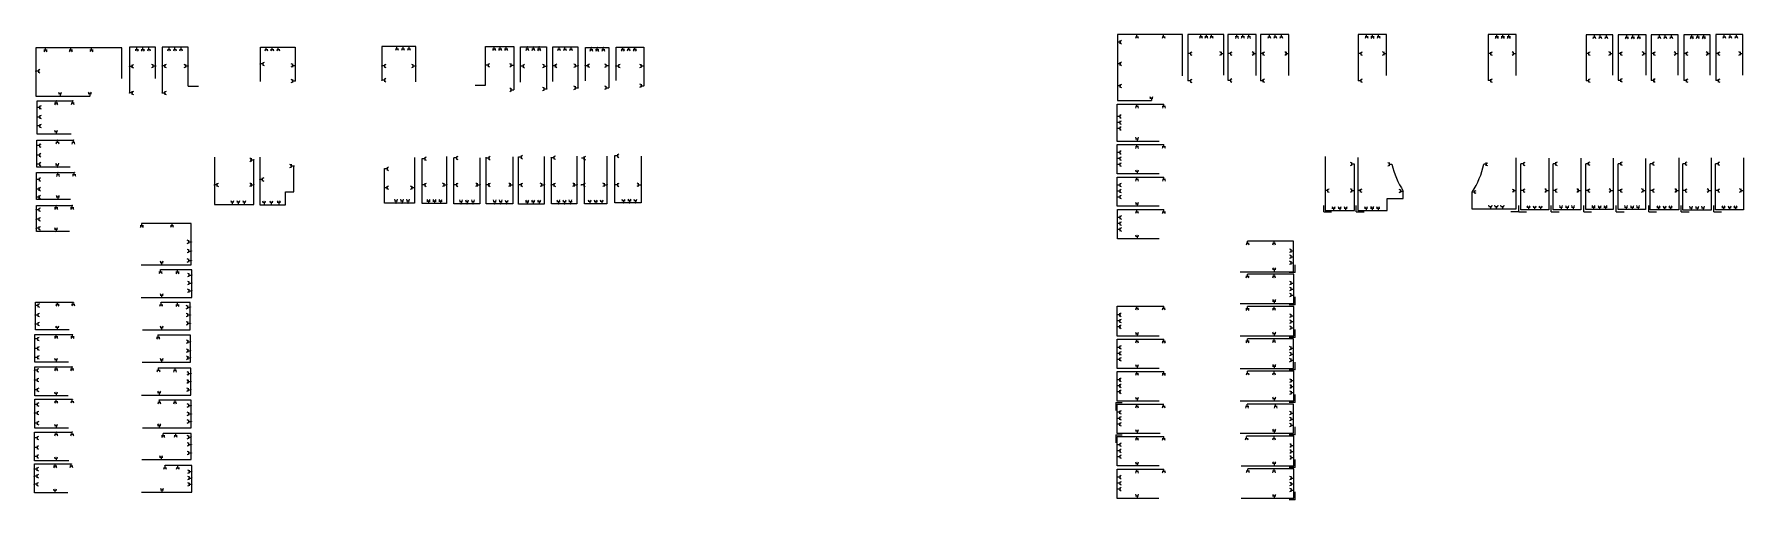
# Model space of a CAD drawing. Extents: x -17539 to 1421, y -3169 to 802964.
# Drawn here: x -17538.6 to -17117.7, y 802849.5 to 802964.3 of the extents above.
import ezdxf

# ---------------------------------------------------------------- set-up
doc = ezdxf.new("R2010")
doc.units = 0
doc.header["$LTSCALE"] = 25
doc.header["$MEASUREMENT"] = 0
doc.layers.get('0').update_dxf_attribs({"lineweight": 9})
doc.layers.add('Tomadas', color=3, linetype='Continuous', lineweight=9, true_color=0x00f500)

# ---------------------------------------------------------------- blocks, each defined once
blk = doc.blocks.new('Tomada')
for p, q in [((0, 0), (-0.97, 0)), ((0, 0.63), (0, 0)), ((0, 0), (0, -0.63))]:
    blk.add_line(p, q)
blk.add_arc((0.62, 0), 0.622, 90, 270)

msp = doc.modelspace()

# ---------------------------------------------------------------- hatches: boundary and pattern name
at = {"layer": 'Tomadas'}
h = msp.add_hatch(color=256, dxfattribs=at)
h.dxf.hatch_style = 1
h.paths.add_polyline_path([(-17267.07, 802964.17, 1), (-17267.16, 802964.17, 1)])
h = msp.add_hatch(color=256, dxfattribs=at)
h.dxf.hatch_style = 1
h.paths.add_polyline_path([(-17260.5, 802964.17, 1), (-17260.59, 802964.17, 1)])
h = msp.add_hatch(color=256, dxfattribs=at)
h.dxf.hatch_style = 1
h.paths.add_polyline_path([(-17251.32, 802964.2, 1), (-17251.41, 802964.2, 1)])
h = msp.add_hatch(color=256, dxfattribs=at)
h.dxf.hatch_style = 1
h.paths.add_polyline_path([(-17249.98, 802964.2, 1), (-17250.07, 802964.2, 1)])
h = msp.add_hatch(color=256, dxfattribs=at)
h.dxf.hatch_style = 1
h.paths.add_polyline_path([(-17248.69, 802964.2, 1), (-17248.79, 802964.2, 1)])
h = msp.add_hatch(color=256, dxfattribs=at)
h.dxf.hatch_style = 1
h.paths.add_polyline_path([(-17242.46, 802964.23, 1), (-17242.55, 802964.23, 1)])
h = msp.add_hatch(color=256, dxfattribs=at)
h.dxf.hatch_style = 1
h.paths.add_polyline_path([(-17241, 802964.24, 1), (-17241.09, 802964.24, 1)])
h = msp.add_hatch(color=256, dxfattribs=at)
h.dxf.hatch_style = 1
h.paths.add_polyline_path([(-17239.5, 802964.24, 1), (-17239.6, 802964.24, 1)])
h = msp.add_hatch(color=256, dxfattribs=at)
h.dxf.hatch_style = 1
h.paths.add_polyline_path([(-17234.46, 802964.17, 1), (-17234.55, 802964.17, 1)])
h = msp.add_hatch(color=256, dxfattribs=at)
h.dxf.hatch_style = 1
h.paths.add_polyline_path([(-17233, 802964.17, 1), (-17233.09, 802964.17, 1)])
h = msp.add_hatch(color=256, dxfattribs=at)
h.dxf.hatch_style = 1
h.paths.add_polyline_path([(-17231.5, 802964.16, 1), (-17231.6, 802964.16, 1)])
h = msp.add_hatch(color=256, dxfattribs=at)
h.dxf.hatch_style = 1
h.paths.add_polyline_path([(-17210.53, 802964.2, 1), (-17210.62, 802964.2, 1)])
h = msp.add_hatch(color=256, dxfattribs=at)
h.dxf.hatch_style = 1
h.paths.add_polyline_path([(-17209.07, 802964.2, 1), (-17209.16, 802964.2, 1)])
h = msp.add_hatch(color=256, dxfattribs=at)
h.dxf.hatch_style = 1
h.paths.add_polyline_path([(-17207.57, 802964.2, 1), (-17207.67, 802964.2, 1)])
h = msp.add_hatch(color=256, dxfattribs=at)
h.dxf.hatch_style = 1
h.paths.add_polyline_path([(-17178.46, 802964.2, 1), (-17178.55, 802964.2, 1)])
h = msp.add_hatch(color=256, dxfattribs=at)
h.dxf.hatch_style = 1
h.paths.add_polyline_path([(-17177, 802964.2, 1), (-17177.09, 802964.2, 1)])
h = msp.add_hatch(color=256, dxfattribs=at)
h.dxf.hatch_style = 1
h.paths.add_polyline_path([(-17175.5, 802964.2, 1), (-17175.6, 802964.2, 1)])
h = msp.add_hatch(color=256, dxfattribs=at)
h.dxf.hatch_style = 1
h.paths.add_polyline_path([(-17154.46, 802964.08, 1), (-17154.55, 802964.08, 1)])
h = msp.add_hatch(color=256, dxfattribs=at)
h.dxf.hatch_style = 1
h.paths.add_polyline_path([(-17153, 802964.08, 1), (-17153.09, 802964.08, 1)])
h = msp.add_hatch(color=256, dxfattribs=at)
h.dxf.hatch_style = 1
h.paths.add_polyline_path([(-17151.5, 802964.08, 1), (-17151.6, 802964.08, 1)])
h = msp.add_hatch(color=256, dxfattribs=at)
h.dxf.hatch_style = 1
h.paths.add_polyline_path([(-17146.46, 802964.08, 1), (-17146.55, 802964.08, 1)])
h = msp.add_hatch(color=256, dxfattribs=at)
h.dxf.hatch_style = 1
h.paths.add_polyline_path([(-17145, 802964.08, 1), (-17145.09, 802964.08, 1)])
h = msp.add_hatch(color=256, dxfattribs=at)
h.dxf.hatch_style = 1
h.paths.add_polyline_path([(-17143.5, 802964.08, 1), (-17143.6, 802964.08, 1)])
h = msp.add_hatch(color=256, dxfattribs=at)
h.dxf.hatch_style = 1
h.paths.add_polyline_path([(-17138.46, 802964.09, 1), (-17138.55, 802964.09, 1)])
h = msp.add_hatch(color=256, dxfattribs=at)
h.dxf.hatch_style = 1
h.paths.add_polyline_path([(-17137, 802964.09, 1), (-17137.09, 802964.09, 1)])
h = msp.add_hatch(color=256, dxfattribs=at)
h.dxf.hatch_style = 1
h.paths.add_polyline_path([(-17135.5, 802964.09, 1), (-17135.6, 802964.09, 1)])
h = msp.add_hatch(color=256, dxfattribs=at)
h.dxf.hatch_style = 1
h.paths.add_polyline_path([(-17130.46, 802964.12, 1), (-17130.55, 802964.12, 1)])
h = msp.add_hatch(color=256, dxfattribs=at)
h.dxf.hatch_style = 1
h.paths.add_polyline_path([(-17129, 802964.12, 1), (-17129.09, 802964.12, 1)])
h = msp.add_hatch(color=256, dxfattribs=at)
h.dxf.hatch_style = 1
h.paths.add_polyline_path([(-17127.5, 802964.12, 1), (-17127.6, 802964.12, 1)])
h = msp.add_hatch(color=256, dxfattribs=at)
h.dxf.hatch_style = 1
h.paths.add_polyline_path([(-17122.46, 802964.18, 1), (-17122.55, 802964.18, 1)])
h = msp.add_hatch(color=256, dxfattribs=at)
h.dxf.hatch_style = 1
h.paths.add_polyline_path([(-17121, 802964.18, 1), (-17121.09, 802964.18, 1)])
h = msp.add_hatch(color=256, dxfattribs=at)
h.dxf.hatch_style = 1
h.paths.add_polyline_path([(-17119.5, 802964.18, 1), (-17119.6, 802964.18, 1)])
h = msp.add_hatch(color=256, dxfattribs=at)
h.dxf.hatch_style = 1
h.paths.add_polyline_path([(-17535.78, 802960.91, 1), (-17535.88, 802960.91, 1)])
h = msp.add_hatch(color=256, dxfattribs=at)
h.dxf.hatch_style = 1
h.paths.add_polyline_path([(-17529.54, 802960.91, 1), (-17529.64, 802960.91, 1)])
h = msp.add_hatch(color=256, dxfattribs=at)
h.dxf.hatch_style = 1
h.paths.add_polyline_path([(-17524.44, 802960.91, 1), (-17524.53, 802960.91, 1)])
h = msp.add_hatch(color=256, dxfattribs=at)
h.dxf.hatch_style = 1
h.paths.add_polyline_path([(-17513.28, 802961.06, 1), (-17513.37, 802961.06, 1)])
h = msp.add_hatch(color=256, dxfattribs=at)
h.dxf.hatch_style = 1
h.paths.add_polyline_path([(-17511.82, 802961.06, 1), (-17511.91, 802961.06, 1)])
h = msp.add_hatch(color=256, dxfattribs=at)
h.dxf.hatch_style = 1
h.paths.add_polyline_path([(-17510.3, 802961.06, 1), (-17510.39, 802961.06, 1)])
h = msp.add_hatch(color=256, dxfattribs=at)
h.dxf.hatch_style = 1
h.paths.add_polyline_path([(-17505.36, 802961.05, 1), (-17505.45, 802961.05, 1)])
h = msp.add_hatch(color=256, dxfattribs=at)
h.dxf.hatch_style = 1
h.paths.add_polyline_path([(-17503.9, 802961.05, 1), (-17503.99, 802961.05, 1)])
h = msp.add_hatch(color=256, dxfattribs=at)
h.dxf.hatch_style = 1
h.paths.add_polyline_path([(-17502.4, 802961.05, 1), (-17502.49, 802961.05, 1)])
h = msp.add_hatch(color=256, dxfattribs=at)
h.dxf.hatch_style = 1
h.paths.add_polyline_path([(-17481.42, 802961.06, 1), (-17481.51, 802961.06, 1)])
h = msp.add_hatch(color=256, dxfattribs=at)
h.dxf.hatch_style = 1
h.paths.add_polyline_path([(-17479.96, 802961.06, 1), (-17480.05, 802961.06, 1)])
h = msp.add_hatch(color=256, dxfattribs=at)
h.dxf.hatch_style = 1
h.paths.add_polyline_path([(-17478.46, 802961.06, 1), (-17478.55, 802961.06, 1)])
h = msp.add_hatch(color=256, dxfattribs=at)
h.dxf.hatch_style = 1
h.paths.add_polyline_path([(-17449.24, 802961.21, 1), (-17449.34, 802961.21, 1)])
h = msp.add_hatch(color=256, dxfattribs=at)
h.dxf.hatch_style = 1
h.paths.add_polyline_path([(-17447.76, 802961.21, 1), (-17447.85, 802961.21, 1)])
h = msp.add_hatch(color=256, dxfattribs=at)
h.dxf.hatch_style = 1
h.paths.add_polyline_path([(-17446.26, 802961.21, 1), (-17446.35, 802961.21, 1)])
h = msp.add_hatch(color=256, dxfattribs=at)
h.dxf.hatch_style = 1
h.paths.add_polyline_path([(-17425.41, 802961.22), (-17425.32, 802961.22, 1)])
h.paths.add_polyline_path([(-17425.36, 802961.22), (-17425.41, 802961.22, 0.414214), (-17425.36, 802961.17)])
h.paths.add_polyline_path([(-17425.32, 802961.22), (-17425.36, 802961.22), (-17425.36, 802961.17, 0.414214)])
h.paths.add_polyline_path([(-17423.95, 802961.22), (-17423.86, 802961.22, 1)])
h.paths.add_polyline_path([(-17423.9, 802961.22), (-17423.95, 802961.22, 0.414214), (-17423.9, 802961.17)])
h.paths.add_polyline_path([(-17423.86, 802961.22), (-17423.9, 802961.22), (-17423.9, 802961.17, 0.414214)])
h.paths.add_polyline_path([(-17422.45, 802961.22), (-17422.36, 802961.22, 1)])
h.paths.add_polyline_path([(-17422.41, 802961.22), (-17422.45, 802961.22, 0.414214), (-17422.41, 802961.17)])
h.paths.add_polyline_path([(-17422.36, 802961.22), (-17422.41, 802961.22), (-17422.41, 802961.17, 0.414214)])
h.paths.add_polyline_path([(-17420.55, 802956.68, 0.414214), (-17420.59, 802956.63), (-17420.55, 802956.63)])
h.paths.add_polyline_path([(-17420.5, 802956.63, 0.414214), (-17420.55, 802956.68), (-17420.55, 802956.58, 0.414214)])
h.paths.add_polyline_path([(-17420.55, 802956.63), (-17420.59, 802956.63, 0.414214), (-17420.55, 802956.58)])
h.paths.add_polyline_path([(-17420.55, 802950.63, 0.414214), (-17420.59, 802950.58), (-17420.55, 802950.58)])
h.paths.add_polyline_path([(-17420.5, 802950.58, 0.414214), (-17420.55, 802950.63), (-17420.55, 802950.58), (-17420.59, 802950.58, 1)])
h = msp.add_hatch(color=256, dxfattribs=at)
h.dxf.hatch_style = 1
h.paths.add_polyline_path([(-17417.15, 802961.17, 1), (-17417.25, 802961.17, 1)])
h = msp.add_hatch(color=256, dxfattribs=at)
h.dxf.hatch_style = 1
h.paths.add_polyline_path([(-17415.67, 802961.16, 1), (-17415.76, 802961.16, 1)])
h = msp.add_hatch(color=256, dxfattribs=at)
h.dxf.hatch_style = 1
h.paths.add_polyline_path([(-17414.23, 802961.17, 1), (-17414.32, 802961.17, 1)])
h = msp.add_hatch(color=256, dxfattribs=at)
h.dxf.hatch_style = 1
h.paths.add_polyline_path([(-17409.35, 802961.13, 1), (-17409.44, 802961.13, 1)])
h = msp.add_hatch(color=256, dxfattribs=at)
h.dxf.hatch_style = 1
h.paths.add_polyline_path([(-17407.89, 802961.13, 1), (-17407.98, 802961.13, 1)])
h = msp.add_hatch(color=256, dxfattribs=at)
h.dxf.hatch_style = 1
h.paths.add_polyline_path([(-17406.4, 802961.13, 1), (-17406.49, 802961.13, 1)])
h = msp.add_hatch(color=256, dxfattribs=at)
h.dxf.hatch_style = 1
h.paths.add_polyline_path([(-17401.41, 802961.01, 1), (-17401.5, 802961.01, 1)])
h = msp.add_hatch(color=256, dxfattribs=at)
h.dxf.hatch_style = 1
h.paths.add_polyline_path([(-17399.95, 802961.01, 1), (-17400.04, 802961.01, 1)])
h = msp.add_hatch(color=256, dxfattribs=at)
h.dxf.hatch_style = 1
h.paths.add_polyline_path([(-17398.45, 802961.01, 1), (-17398.54, 802961.01, 1)])
h = msp.add_hatch(color=256, dxfattribs=at)
h.dxf.hatch_style = 1
h.paths.add_polyline_path([(-17393.65, 802961.07, 1), (-17393.75, 802961.07, 1)])
h = msp.add_hatch(color=256, dxfattribs=at)
h.dxf.hatch_style = 1
h.paths.add_polyline_path([(-17392.19, 802961.07, 1), (-17392.29, 802961.07, 1)])
h = msp.add_hatch(color=256, dxfattribs=at)
h.dxf.hatch_style = 1
h.paths.add_polyline_path([(-17390.7, 802961.07, 1), (-17390.79, 802961.07, 1)])
h = msp.add_hatch(color=256, dxfattribs=at)
h.dxf.hatch_style = 1
h.paths.add_polyline_path([(-17271.86, 802962.31, 1), (-17271.96, 802962.31, 1)])
h = msp.add_hatch(color=256, dxfattribs=at)
h.dxf.hatch_style = 1
h.paths.add_polyline_path([(-17254.52, 802959.49, 1), (-17254.61, 802959.49, 1)])
h = msp.add_hatch(color=256, dxfattribs=at)
h.dxf.hatch_style = 1
h.paths.add_polyline_path([(-17245.64, 802959.52, 1), (-17245.74, 802959.52, 1)])
h = msp.add_hatch(color=256, dxfattribs=at)
h.dxf.hatch_style = 1
h.paths.add_polyline_path([(-17244.66, 802959.49, 1), (-17244.75, 802959.49, 1)])
h = msp.add_hatch(color=256, dxfattribs=at)
h.dxf.hatch_style = 1
h.paths.add_polyline_path([(-17237.71, 802959.52, 1), (-17237.81, 802959.52, 1)])
h = msp.add_hatch(color=256, dxfattribs=at)
h.dxf.hatch_style = 1
h.paths.add_polyline_path([(-17236.67, 802959.49, 1), (-17236.76, 802959.49, 1)])
h = msp.add_hatch(color=256, dxfattribs=at)
h.dxf.hatch_style = 1
h.paths.add_polyline_path([(-17229.67, 802959.52, 1), (-17229.77, 802959.52, 1)])
h = msp.add_hatch(color=256, dxfattribs=at)
h.dxf.hatch_style = 1
h.paths.add_polyline_path([(-17212.57, 802959.49, 1), (-17212.67, 802959.49, 1)])
h = msp.add_hatch(color=256, dxfattribs=at)
h.dxf.hatch_style = 1
h.paths.add_polyline_path([(-17205.61, 802959.52, 1), (-17205.71, 802959.52, 1)])
h = msp.add_hatch(color=256, dxfattribs=at)
h.dxf.hatch_style = 1
h.paths.add_polyline_path([(-17180.62, 802959.49, 1), (-17180.71, 802959.49, 1)])
h = msp.add_hatch(color=256, dxfattribs=at)
h.dxf.hatch_style = 1
h.paths.add_polyline_path([(-17173.74, 802959.52, 1), (-17173.83, 802959.52, 1)])
h = msp.add_hatch(color=256, dxfattribs=at)
h.dxf.hatch_style = 1
h.paths.add_polyline_path([(-17156.52, 802959.49, 1), (-17156.61, 802959.49, 1)])
h = msp.add_hatch(color=256, dxfattribs=at)
h.dxf.hatch_style = 1
h.paths.add_polyline_path([(-17149.89, 802959.52, 1), (-17149.98, 802959.52, 1)])
h = msp.add_hatch(color=256, dxfattribs=at)
h.dxf.hatch_style = 1
h.paths.add_polyline_path([(-17148.6, 802959.49, 1), (-17148.69, 802959.49, 1)])
h = msp.add_hatch(color=256, dxfattribs=at)
h.dxf.hatch_style = 1
h.paths.add_polyline_path([(-17141.67, 802959.52, 1), (-17141.76, 802959.52, 1)])
h = msp.add_hatch(color=256, dxfattribs=at)
h.dxf.hatch_style = 1
h.paths.add_polyline_path([(-17140.46, 802959.49, 1), (-17140.55, 802959.49, 1)])
h = msp.add_hatch(color=256, dxfattribs=at)
h.dxf.hatch_style = 1
h.paths.add_polyline_path([(-17133.85, 802959.52, 1), (-17133.94, 802959.52, 1)])
h = msp.add_hatch(color=256, dxfattribs=at)
h.dxf.hatch_style = 1
h.paths.add_polyline_path([(-17132.43, 802959.49, 1), (-17132.53, 802959.49, 1)])
h = msp.add_hatch(color=256, dxfattribs=at)
h.dxf.hatch_style = 1
h.paths.add_polyline_path([(-17125.95, 802959.52, 1), (-17126.04, 802959.52, 1)])
h = msp.add_hatch(color=256, dxfattribs=at)
h.dxf.hatch_style = 1
h.paths.add_polyline_path([(-17124.57, 802959.49, 1), (-17124.66, 802959.49, 1)])
h = msp.add_hatch(color=256, dxfattribs=at)
h.dxf.hatch_style = 1
h.paths.add_polyline_path([(-17117.89, 802959.52, 1), (-17117.98, 802959.52, 1)])
h = msp.add_hatch(color=256, dxfattribs=at)
h.dxf.hatch_style = 1
h.paths.add_polyline_path([(-17538.12, 802955.17, 1), (-17538.21, 802955.17, 1)])
h = msp.add_hatch(color=256, dxfattribs=at)
h.dxf.hatch_style = 1
h.paths.add_polyline_path([(-17515.09, 802956.35, 1), (-17515.18, 802956.35, 1)])
h = msp.add_hatch(color=256, dxfattribs=at)
h.dxf.hatch_style = 1
h.paths.add_polyline_path([(-17508.66, 802956.46, 1), (-17508.75, 802956.46, 1)])
h = msp.add_hatch(color=256, dxfattribs=at)
h.dxf.hatch_style = 1
h.paths.add_polyline_path([(-17507.04, 802956.44, 1), (-17507.14, 802956.44, 1)])
h = msp.add_hatch(color=256, dxfattribs=at)
h.dxf.hatch_style = 1
h.paths.add_polyline_path([(-17500.66, 802956.46, 1), (-17500.75, 802956.46, 1)])
h = msp.add_hatch(color=256, dxfattribs=at)
h.dxf.hatch_style = 1
h.paths.add_polyline_path([(-17482.88, 802956.95, 1), (-17482.98, 802956.95, 1)])
h = msp.add_hatch(color=256, dxfattribs=at)
h.dxf.hatch_style = 1
h.paths.add_polyline_path([(-17474.3, 802956.58, 1), (-17474.4, 802956.58, 1)])
h = msp.add_hatch(color=256, dxfattribs=at)
h.dxf.hatch_style = 1
h.paths.add_polyline_path([(-17452.95, 802956.44, 1), (-17453.04, 802956.44, 1)])
h = msp.add_hatch(color=256, dxfattribs=at)
h.dxf.hatch_style = 1
h.paths.add_polyline_path([(-17444.62, 802956.46, 1), (-17444.72, 802956.46, 1)])
h = msp.add_hatch(color=256, dxfattribs=at)
h.dxf.hatch_style = 1
h.paths.add_polyline_path([(-17427.47, 802956.65, 0.414214), (-17427.51, 802956.61, 0.414214), (-17427.47, 802956.56)])
h.paths.add_polyline_path([(-17427.42, 802956.61), (-17427.47, 802956.61), (-17427.47, 802956.56, 0.414214)])
h.paths.add_polyline_path([(-17427.47, 802956.65), (-17427.47, 802956.61), (-17427.42, 802956.61, 0.414214)])
h = msp.add_hatch(color=256, dxfattribs=at)
h.dxf.hatch_style = 1
h.paths.add_polyline_path([(-17418.81, 802956.4, 1), (-17418.9, 802956.4, 1)])
h = msp.add_hatch(color=256, dxfattribs=at)
h.dxf.hatch_style = 1
h.paths.add_polyline_path([(-17412.42, 802956.42, 1), (-17412.51, 802956.42, 1)])
h = msp.add_hatch(color=256, dxfattribs=at)
h.dxf.hatch_style = 1
h.paths.add_polyline_path([(-17410.86, 802956.48, 1), (-17410.95, 802956.48, 1)])
h = msp.add_hatch(color=256, dxfattribs=at)
h.dxf.hatch_style = 1
h.paths.add_polyline_path([(-17404.7, 802956.51, 1), (-17404.79, 802956.51, 1)])
h = msp.add_hatch(color=256, dxfattribs=at)
h.dxf.hatch_style = 1
h.paths.add_polyline_path([(-17402.84, 802956.51, 1), (-17402.93, 802956.51, 1)])
h = msp.add_hatch(color=256, dxfattribs=at)
h.dxf.hatch_style = 1
h.paths.add_polyline_path([(-17397.12, 802956.53, 1), (-17397.21, 802956.53, 1)])
h = msp.add_hatch(color=256, dxfattribs=at)
h.dxf.hatch_style = 1
h.paths.add_polyline_path([(-17395.32, 802956.43, 1), (-17395.41, 802956.43, 1)])
h = msp.add_hatch(color=256, dxfattribs=at)
h.dxf.hatch_style = 1
h.paths.add_polyline_path([(-17388.47, 802956.45, 1), (-17388.57, 802956.45, 1)])
h = msp.add_hatch(color=256, dxfattribs=at)
h.dxf.hatch_style = 1
h.paths.add_polyline_path([(-17271.86, 802956.96, 1), (-17271.96, 802956.96, 1)])
h = msp.add_hatch(color=256, dxfattribs=at)
h.dxf.hatch_style = 1
h.paths.add_polyline_path([(-17474.31, 802952.76, 1), (-17474.4, 802952.76, 1)])
h = msp.add_hatch(color=256, dxfattribs=at)
h.dxf.hatch_style = 1
h.paths.add_polyline_path([(-17452.95, 802952.94, 1), (-17453.04, 802952.94, 1)])
h = msp.add_hatch(color=256, dxfattribs=at)
h.dxf.hatch_style = 1
h.paths.add_polyline_path([(-17412.42, 802950.79, 1), (-17412.51, 802950.79, 1)])
h = msp.add_hatch(color=256, dxfattribs=at)
h.dxf.hatch_style = 1
h.paths.add_polyline_path([(-17404.7, 802951.05, 1), (-17404.79, 802951.05, 1)])
h = msp.add_hatch(color=256, dxfattribs=at)
h.dxf.hatch_style = 1
h.paths.add_polyline_path([(-17397.11, 802951.1, 1), (-17397.2, 802951.1, 1)])
h = msp.add_hatch(color=256, dxfattribs=at)
h.dxf.hatch_style = 1
h.paths.add_polyline_path([(-17388.47, 802951.59, 1), (-17388.57, 802951.59, 1)])
h = msp.add_hatch(color=256, dxfattribs=at)
h.dxf.hatch_style = 1
h.paths.add_polyline_path([(-17271.86, 802951.53, 1), (-17271.96, 802951.53, 1)])
h = msp.add_hatch(color=256, dxfattribs=at)
h.dxf.hatch_style = 1
h.paths.add_polyline_path([(-17254.52, 802952.76, 1), (-17254.61, 802952.76, 1)])
h = msp.add_hatch(color=256, dxfattribs=at)
h.dxf.hatch_style = 1
h.paths.add_polyline_path([(-17244.66, 802952.86, 1), (-17244.75, 802952.86, 1)])
h = msp.add_hatch(color=256, dxfattribs=at)
h.dxf.hatch_style = 1
h.paths.add_polyline_path([(-17236.67, 802952.81, 1), (-17236.76, 802952.81, 1)])
h = msp.add_hatch(color=256, dxfattribs=at)
h.dxf.hatch_style = 1
h.paths.add_polyline_path([(-17212.57, 802952.81, 1), (-17212.67, 802952.81, 1)])
h = msp.add_hatch(color=256, dxfattribs=at)
h.dxf.hatch_style = 1
h.paths.add_polyline_path([(-17180.62, 802952.83, 1), (-17180.71, 802952.83, 1)])
h = msp.add_hatch(color=256, dxfattribs=at)
h.dxf.hatch_style = 1
h.paths.add_polyline_path([(-17156.52, 802952.82, 1), (-17156.61, 802952.82, 1)])
h = msp.add_hatch(color=256, dxfattribs=at)
h.dxf.hatch_style = 1
h.paths.add_polyline_path([(-17148.6, 802952.9, 1), (-17148.69, 802952.9, 1)])
h = msp.add_hatch(color=256, dxfattribs=at)
h.dxf.hatch_style = 1
h.paths.add_polyline_path([(-17140.46, 802952.88, 1), (-17140.55, 802952.88, 1)])
h = msp.add_hatch(color=256, dxfattribs=at)
h.dxf.hatch_style = 1
h.paths.add_polyline_path([(-17132.43, 802952.83, 1), (-17132.53, 802952.83, 1)])
h = msp.add_hatch(color=256, dxfattribs=at)
h.dxf.hatch_style = 1
h.paths.add_polyline_path([(-17124.57, 802952.83, 1), (-17124.66, 802952.83, 1)])
h = msp.add_hatch(color=256, dxfattribs=at)
h.dxf.hatch_style = 1
h.paths.add_polyline_path([(-17537.82, 802946.23, 1), (-17537.92, 802946.23, 1)])
h = msp.add_hatch(color=256, dxfattribs=at)
h.dxf.hatch_style = 1
h.paths.add_polyline_path([(-17533.14, 802947.87, 1), (-17533.23, 802947.87, 1)])
h = msp.add_hatch(color=256, dxfattribs=at)
h.dxf.hatch_style = 1
h.paths.add_polyline_path([(-17532.21, 802949.03, 1), (-17532.3, 802949.03, 1)])
h = msp.add_hatch(color=256, dxfattribs=at)
h.dxf.hatch_style = 1
h.paths.add_polyline_path([(-17529.09, 802947.87, 1), (-17529.18, 802947.87, 1)])
h = msp.add_hatch(color=256, dxfattribs=at)
h.dxf.hatch_style = 1
h.paths.add_polyline_path([(-17524.85, 802949.04, 1), (-17524.95, 802949.04, 1)])
h = msp.add_hatch(color=256, dxfattribs=at)
h.dxf.hatch_style = 1
h.paths.add_polyline_path([(-17515.09, 802949.81, 1), (-17515.18, 802949.81, 1)])
h = msp.add_hatch(color=256, dxfattribs=at)
h.dxf.hatch_style = 1
h.paths.add_polyline_path([(-17507.04, 802949.78, 1), (-17507.14, 802949.78, 1)])
h = msp.add_hatch(color=256, dxfattribs=at)
h.dxf.hatch_style = 1
h.paths.add_polyline_path([(-17267.07, 802947.05, 1), (-17267.16, 802947.05, 1)])
h = msp.add_hatch(color=256, dxfattribs=at)
h.dxf.hatch_style = 1
h.paths.add_polyline_path([(-17263.51, 802947.93, 1), (-17263.61, 802947.93, 1)])
h = msp.add_hatch(color=256, dxfattribs=at)
h.dxf.hatch_style = 1
h.paths.add_polyline_path([(-17260.43, 802947.05, 1), (-17260.53, 802947.05, 1)])
h = msp.add_hatch(color=256, dxfattribs=at)
h.dxf.hatch_style = 1
h.paths.add_polyline_path([(-17537.82, 802943.87, 1), (-17537.92, 802943.87, 1)])
h = msp.add_hatch(color=256, dxfattribs=at)
h.dxf.hatch_style = 1
h.paths.add_polyline_path([(-17537.82, 802941.67, 1), (-17537.92, 802941.67, 1)])
h = msp.add_hatch(color=256, dxfattribs=at)
h.dxf.hatch_style = 1
h.paths.add_polyline_path([(-17271.92, 802944, 1), (-17272.02, 802944, 1)])
h = msp.add_hatch(color=256, dxfattribs=at)
h.dxf.hatch_style = 1
h.paths.add_polyline_path([(-17271.92, 802942.5, 1), (-17272.02, 802942.5, 1)])
h = msp.add_hatch(color=256, dxfattribs=at)
h.dxf.hatch_style = 1
h.paths.add_polyline_path([(-17533.18, 802939.66, 1), (-17533.27, 802939.66, 1)])
h = msp.add_hatch(color=256, dxfattribs=at)
h.dxf.hatch_style = 1
h.paths.add_polyline_path([(-17532.84, 802938.2, 1), (-17532.93, 802938.2, 1)])
h = msp.add_hatch(color=256, dxfattribs=at)
h.dxf.hatch_style = 1
h.paths.add_polyline_path([(-17528.9, 802938.2, 1), (-17528.99, 802938.2, 1)])
h = msp.add_hatch(color=256, dxfattribs=at)
h.dxf.hatch_style = 1
h.paths.add_polyline_path([(-17271.92, 802941.04, 1), (-17272.02, 802941.04, 1)])
h = msp.add_hatch(color=256, dxfattribs=at)
h.dxf.hatch_style = 1
h.paths.add_polyline_path([(-17267.05, 802937.88, 1), (-17267.14, 802937.88, 1)])
h = msp.add_hatch(color=256, dxfattribs=at)
h.dxf.hatch_style = 1
h.paths.add_polyline_path([(-17537.88, 802936.83, 1), (-17537.97, 802936.83, 1)])
h = msp.add_hatch(color=256, dxfattribs=at)
h.dxf.hatch_style = 1
h.paths.add_polyline_path([(-17537.88, 802934.47, 1), (-17537.97, 802934.47, 1)])
h = msp.add_hatch(color=256, dxfattribs=at)
h.dxf.hatch_style = 1
h.paths.add_polyline_path([(-17484.49, 802933.33, 1), (-17484.58, 802933.33, 1)])
h = msp.add_hatch(color=256, dxfattribs=at)
h.dxf.hatch_style = 1
h.paths.add_polyline_path([(-17443.01, 802933.58, 1), (-17443.1, 802933.58, 1)])
h = msp.add_hatch(color=256, dxfattribs=at)
h.dxf.hatch_style = 1
h.paths.add_polyline_path([(-17435.22, 802933.79, 1), (-17435.31, 802933.79, 1)])
h = msp.add_hatch(color=256, dxfattribs=at)
h.dxf.hatch_style = 1
h.paths.add_polyline_path([(-17427.25, 802933.72, 1), (-17427.35, 802933.72, 1)])
h = msp.add_hatch(color=256, dxfattribs=at)
h.dxf.hatch_style = 1
h.paths.add_polyline_path([(-17419.29, 802933.98, 1), (-17419.38, 802933.98, 1)])
h = msp.add_hatch(color=256, dxfattribs=at)
h.dxf.hatch_style = 1
h.paths.add_polyline_path([(-17411.24, 802933.84, 1), (-17411.33, 802933.84, 1)])
h = msp.add_hatch(color=256, dxfattribs=at)
h.dxf.hatch_style = 1
h.paths.add_polyline_path([(-17395.59, 802934.31, 1), (-17395.68, 802934.31, 1)])
h = msp.add_hatch(color=256, dxfattribs=at)
h.dxf.hatch_style = 1
h.paths.add_polyline_path([(-17271.91, 802935.11, 1), (-17272, 802935.11, 1)])
h = msp.add_hatch(color=256, dxfattribs=at)
h.dxf.hatch_style = 1
h.paths.add_polyline_path([(-17271.91, 802933.61, 1), (-17272, 802933.61, 1)])
h = msp.add_hatch(color=256, dxfattribs=at)
h.dxf.hatch_style = 1
h.paths.add_polyline_path([(-17267.07, 802937.11, 1), (-17267.16, 802937.11, 1)])
h = msp.add_hatch(color=256, dxfattribs=at)
h.dxf.hatch_style = 1
h.paths.add_polyline_path([(-17260.45, 802937.11, 1), (-17260.54, 802937.11, 1)])
h = msp.add_hatch(color=256, dxfattribs=at)
h.dxf.hatch_style = 1
h.paths.add_polyline_path([(-17537.87, 802932.26, 1), (-17537.96, 802932.26, 1)])
h = msp.add_hatch(color=256, dxfattribs=at)
h.dxf.hatch_style = 1
h.paths.add_polyline_path([(-17532.88, 802931.48, 1), (-17532.97, 802931.48, 1)])
h = msp.add_hatch(color=256, dxfattribs=at)
h.dxf.hatch_style = 1
h.paths.add_polyline_path([(-17532.71, 802930.22, 1), (-17532.8, 802930.22, 1)])
h = msp.add_hatch(color=256, dxfattribs=at)
h.dxf.hatch_style = 1
h.paths.add_polyline_path([(-17528.7, 802930.22, 1), (-17528.8, 802930.22, 1)])
h = msp.add_hatch(color=256, dxfattribs=at)
h.dxf.hatch_style = 1
h.paths.add_polyline_path([(-17474.62, 802931.82, 1), (-17474.72, 802931.82, 1)])
h = msp.add_hatch(color=256, dxfattribs=at)
h.dxf.hatch_style = 1
h.paths.add_polyline_path([(-17452.29, 802931.1, 1), (-17452.39, 802931.1, 1)])
h = msp.add_hatch(color=256, dxfattribs=at)
h.dxf.hatch_style = 1
h.paths.add_polyline_path([(-17271.91, 802932.15, 1), (-17272, 802932.15, 1)])
h = msp.add_hatch(color=256, dxfattribs=at)
h.dxf.hatch_style = 1
h.paths.add_polyline_path([(-17267.07, 802929.08, 1), (-17267.16, 802929.08, 1)])
h = msp.add_hatch(color=256, dxfattribs=at)
h.dxf.hatch_style = 1
h.paths.add_polyline_path([(-17267.05, 802929.88, 1), (-17267.14, 802929.88, 1)])
h = msp.add_hatch(color=256, dxfattribs=at)
h.dxf.hatch_style = 1
h.paths.add_polyline_path([(-17260.43, 802929.08, 1), (-17260.52, 802929.08, 1)])
h = msp.add_hatch(color=256, dxfattribs=at)
h.dxf.hatch_style = 1
h.paths.add_polyline_path([(-17213.55, 802932.3, 1), (-17213.64, 802932.3, 1)])
h = msp.add_hatch(color=256, dxfattribs=at)
h.dxf.hatch_style = 1
h.paths.add_polyline_path([(-17204.3, 802932.23, 1), (-17204.39, 802932.23, 1)])
h = msp.add_hatch(color=256, dxfattribs=at)
h.dxf.hatch_style = 1
h.paths.add_polyline_path([(-17181.69, 802932.23, 1), (-17181.78, 802932.23, 1)])
h = msp.add_hatch(color=256, dxfattribs=at)
h.dxf.hatch_style = 1
h.paths.add_polyline_path([(-17172.52, 802932.31, 1), (-17172.62, 802932.31, 1)])
h = msp.add_hatch(color=256, dxfattribs=at)
h.dxf.hatch_style = 1
h.paths.add_polyline_path([(-17164.64, 802932.33, 1), (-17164.73, 802932.33, 1)])
h = msp.add_hatch(color=256, dxfattribs=at)
h.dxf.hatch_style = 1
h.paths.add_polyline_path([(-17156.56, 802932.36, 1), (-17156.65, 802932.36, 1)])
h = msp.add_hatch(color=256, dxfattribs=at)
h.dxf.hatch_style = 1
h.paths.add_polyline_path([(-17148.61, 802932.35, 1), (-17148.7, 802932.35, 1)])
h = msp.add_hatch(color=256, dxfattribs=at)
h.dxf.hatch_style = 1
h.paths.add_polyline_path([(-17140.69, 802932.37, 1), (-17140.79, 802932.37, 1)])
h = msp.add_hatch(color=256, dxfattribs=at)
h.dxf.hatch_style = 1
h.paths.add_polyline_path([(-17132.66, 802932.36, 1), (-17132.76, 802932.36, 1)])
h = msp.add_hatch(color=256, dxfattribs=at)
h.dxf.hatch_style = 1
h.paths.add_polyline_path([(-17124.61, 802932.35, 1), (-17124.7, 802932.35, 1)])
h = msp.add_hatch(color=256, dxfattribs=at)
h.dxf.hatch_style = 1
h.paths.add_polyline_path([(-17537.99, 802928.48, 1), (-17538.09, 802928.48, 1)])
h = msp.add_hatch(color=256, dxfattribs=at)
h.dxf.hatch_style = 1
h.paths.add_polyline_path([(-17537.99, 802926.09, 1), (-17538.08, 802926.09, 1)])
h = msp.add_hatch(color=256, dxfattribs=at)
h.dxf.hatch_style = 1
h.paths.add_polyline_path([(-17494.19, 802927.14, 1), (-17494.28, 802927.14, 1)])
h = msp.add_hatch(color=256, dxfattribs=at)
h.dxf.hatch_style = 1
h.paths.add_polyline_path([(-17484.49, 802927.17, 1), (-17484.58, 802927.17, 1)])
h = msp.add_hatch(color=256, dxfattribs=at)
h.dxf.hatch_style = 1
h.paths.add_polyline_path([(-17483.03, 802928.47, 1), (-17483.12, 802928.47, 1)])
h = msp.add_hatch(color=256, dxfattribs=at)
h.dxf.hatch_style = 1
h.paths.add_polyline_path([(-17452.31, 802926.44, 1), (-17452.4, 802926.44, 1)])
h = msp.add_hatch(color=256, dxfattribs=at)
h.dxf.hatch_style = 1
h.paths.add_polyline_path([(-17444.92, 802926.47, 1), (-17445.02, 802926.47, 1)])
h = msp.add_hatch(color=256, dxfattribs=at)
h.dxf.hatch_style = 1
h.paths.add_polyline_path([(-17443.01, 802927.14, 1), (-17443.1, 802927.14, 1)])
h = msp.add_hatch(color=256, dxfattribs=at)
h.dxf.hatch_style = 1
h.paths.add_polyline_path([(-17437.02, 802927.17, 1), (-17437.11, 802927.17, 1)])
h = msp.add_hatch(color=256, dxfattribs=at)
h.dxf.hatch_style = 1
h.paths.add_polyline_path([(-17435.22, 802927.14, 1), (-17435.31, 802927.14, 1)])
h = msp.add_hatch(color=256, dxfattribs=at)
h.dxf.hatch_style = 1
h.paths.add_polyline_path([(-17428.83, 802927.17, 1), (-17428.92, 802927.17, 1)])
h = msp.add_hatch(color=256, dxfattribs=at)
h.dxf.hatch_style = 1
h.paths.add_polyline_path([(-17427.27, 802927.14, 1), (-17427.36, 802927.14, 1)])
h = msp.add_hatch(color=256, dxfattribs=at)
h.dxf.hatch_style = 1
h.paths.add_polyline_path([(-17420.72, 802927.17, 1), (-17420.81, 802927.17, 1)])
h = msp.add_hatch(color=256, dxfattribs=at)
h.dxf.hatch_style = 1
h.paths.add_polyline_path([(-17419.29, 802927.14, 1), (-17419.38, 802927.14, 1)])
h = msp.add_hatch(color=256, dxfattribs=at)
h.dxf.hatch_style = 1
h.paths.add_polyline_path([(-17413, 802927.17, 1), (-17413.09, 802927.17, 1)])
h = msp.add_hatch(color=256, dxfattribs=at)
h.dxf.hatch_style = 1
h.paths.add_polyline_path([(-17411.24, 802927.14, 1), (-17411.33, 802927.14, 1)])
h = msp.add_hatch(color=256, dxfattribs=at)
h.dxf.hatch_style = 1
h.paths.add_polyline_path([(-17404.95, 802927.17, 1), (-17405.05, 802927.17, 1)])
h = msp.add_hatch(color=256, dxfattribs=at)
h.dxf.hatch_style = 1
h.paths.add_polyline_path([(-17403.87, 802927.14, 1), (-17403.96, 802927.14, 1)])
h = msp.add_hatch(color=256, dxfattribs=at)
h.dxf.hatch_style = 1
h.paths.add_polyline_path([(-17397.56, 802927.17, 1), (-17397.65, 802927.17, 1)])
h = msp.add_hatch(color=256, dxfattribs=at)
h.dxf.hatch_style = 1
h.paths.add_polyline_path([(-17395.66, 802927.19), (-17395.66, 802927.1, 0.552295), (-17395.59, 802927.14, 0.552295)])
h.paths.add_polyline_path([(-17395.66, 802927.19, 0.288415), (-17395.68, 802927.14, 0.288415), (-17395.66, 802927.1)])
h = msp.add_hatch(color=256, dxfattribs=at)
h.dxf.hatch_style = 1
h.paths.add_polyline_path([(-17271.9, 802927.11, 1), (-17272, 802927.11, 1)])
h = msp.add_hatch(color=256, dxfattribs=at)
h.dxf.hatch_style = 1
h.paths.add_polyline_path([(-17271.9, 802925.61, 1), (-17272, 802925.61, 1)])
h = msp.add_hatch(color=256, dxfattribs=at)
h.dxf.hatch_style = 1
h.paths.add_polyline_path([(-17220.76, 802925.74, 1), (-17220.85, 802925.74, 1)])
h = msp.add_hatch(color=256, dxfattribs=at)
h.dxf.hatch_style = 1
h.paths.add_polyline_path([(-17213.55, 802925.77, 1), (-17213.65, 802925.77, 1)])
h = msp.add_hatch(color=256, dxfattribs=at)
h.dxf.hatch_style = 1
h.paths.add_polyline_path([(-17212.7, 802925.74, 1), (-17212.79, 802925.74, 1)])
h = msp.add_hatch(color=256, dxfattribs=at)
h.dxf.hatch_style = 1
h.paths.add_polyline_path([(-17201.52, 802925.63, 1), (-17201.61, 802925.63, 1)])
h = msp.add_hatch(color=256, dxfattribs=at)
h.dxf.hatch_style = 1
h.paths.add_polyline_path([(-17184.51, 802925.38, 1), (-17184.61, 802925.38, 1)])
h = msp.add_hatch(color=256, dxfattribs=at)
h.dxf.hatch_style = 1
h.paths.add_polyline_path([(-17173.75, 802925.74, 1), (-17173.84, 802925.74, 1)])
h = msp.add_hatch(color=256, dxfattribs=at)
h.dxf.hatch_style = 1
h.paths.add_polyline_path([(-17172.52, 802925.74, 1), (-17172.62, 802925.74, 1)])
h = msp.add_hatch(color=256, dxfattribs=at)
h.dxf.hatch_style = 1
h.paths.add_polyline_path([(-17165.71, 802925.77, 1), (-17165.8, 802925.77, 1)])
h = msp.add_hatch(color=256, dxfattribs=at)
h.dxf.hatch_style = 1
h.paths.add_polyline_path([(-17164.64, 802925.74, 1), (-17164.73, 802925.74, 1)])
h = msp.add_hatch(color=256, dxfattribs=at)
h.dxf.hatch_style = 1
h.paths.add_polyline_path([(-17157.79, 802925.77, 1), (-17157.88, 802925.77, 1)])
h = msp.add_hatch(color=256, dxfattribs=at)
h.dxf.hatch_style = 1
h.paths.add_polyline_path([(-17156.56, 802925.74, 1), (-17156.65, 802925.74, 1)])
h = msp.add_hatch(color=256, dxfattribs=at)
h.dxf.hatch_style = 1
h.paths.add_polyline_path([(-17149.86, 802925.77, 1), (-17149.95, 802925.77, 1)])
h = msp.add_hatch(color=256, dxfattribs=at)
h.dxf.hatch_style = 1
h.paths.add_polyline_path([(-17148.61, 802925.74, 1), (-17148.7, 802925.74, 1)])
h = msp.add_hatch(color=256, dxfattribs=at)
h.dxf.hatch_style = 1
h.paths.add_polyline_path([(-17141.84, 802925.77, 1), (-17141.93, 802925.77, 1)])
h = msp.add_hatch(color=256, dxfattribs=at)
h.dxf.hatch_style = 1
h.paths.add_polyline_path([(-17140.69, 802925.74, 1), (-17140.79, 802925.74, 1)])
h = msp.add_hatch(color=256, dxfattribs=at)
h.dxf.hatch_style = 1
h.paths.add_polyline_path([(-17133.66, 802925.77, 1), (-17133.75, 802925.77, 1)])
h = msp.add_hatch(color=256, dxfattribs=at)
h.dxf.hatch_style = 1
h.paths.add_polyline_path([(-17132.66, 802925.74, 1), (-17132.76, 802925.74, 1)])
h = msp.add_hatch(color=256, dxfattribs=at)
h.dxf.hatch_style = 1
h.paths.add_polyline_path([(-17125.73, 802925.77, 1), (-17125.82, 802925.77, 1)])
h = msp.add_hatch(color=256, dxfattribs=at)
h.dxf.hatch_style = 1
h.paths.add_polyline_path([(-17124.61, 802925.74, 1), (-17124.7, 802925.74, 1)])
h = msp.add_hatch(color=256, dxfattribs=at)
h.dxf.hatch_style = 1
h.paths.add_polyline_path([(-17117.72, 802925.77, 1), (-17117.81, 802925.77, 1)])
h = msp.add_hatch(color=256, dxfattribs=at)
h.dxf.hatch_style = 1
h.paths.add_polyline_path([(-17538.02, 802921.02, 1), (-17538.11, 802921.02, 1)])
h = msp.add_hatch(color=256, dxfattribs=at)
h.dxf.hatch_style = 1
h.paths.add_polyline_path([(-17537.99, 802924.13, 1), (-17538.08, 802924.13, 1)])
h = msp.add_hatch(color=256, dxfattribs=at)
h.dxf.hatch_style = 1
h.paths.add_polyline_path([(-17533.14, 802922.06, 1), (-17533.23, 802922.06, 1)])
h = msp.add_hatch(color=256, dxfattribs=at)
h.dxf.hatch_style = 1
h.paths.add_polyline_path([(-17532.75, 802923.57, 1), (-17532.84, 802923.57, 1)])
h = msp.add_hatch(color=256, dxfattribs=at)
h.dxf.hatch_style = 1
h.paths.add_polyline_path([(-17529.21, 802922.06, 1), (-17529.3, 802922.06, 1)])
h = msp.add_hatch(color=256, dxfattribs=at)
h.dxf.hatch_style = 1
h.paths.add_polyline_path([(-17489.8, 802922.33, 1), (-17489.89, 802922.33, 1)])
h = msp.add_hatch(color=256, dxfattribs=at)
h.dxf.hatch_style = 1
h.paths.add_polyline_path([(-17488.3, 802922.33, 1), (-17488.39, 802922.33, 1)])
h = msp.add_hatch(color=256, dxfattribs=at)
h.dxf.hatch_style = 1
h.paths.add_polyline_path([(-17486.84, 802922.32, 1), (-17486.93, 802922.32, 1)])
h = msp.add_hatch(color=256, dxfattribs=at)
h.dxf.hatch_style = 1
h.paths.add_polyline_path([(-17481.98, 802922.26, 1), (-17482.07, 802922.26, 1)])
h = msp.add_hatch(color=256, dxfattribs=at)
h.dxf.hatch_style = 1
h.paths.add_polyline_path([(-17480.18, 802922.26, 1), (-17480.27, 802922.26, 1)])
h = msp.add_hatch(color=256, dxfattribs=at)
h.dxf.hatch_style = 1
h.paths.add_polyline_path([(-17478.33, 802922.26, 1), (-17478.42, 802922.26, 1)])
h = msp.add_hatch(color=256, dxfattribs=at)
h.dxf.hatch_style = 1
h.paths.add_polyline_path([(-17449.5, 802922.6, 1), (-17449.59, 802922.6, 1)])
h = msp.add_hatch(color=256, dxfattribs=at)
h.dxf.hatch_style = 1
h.paths.add_polyline_path([(-17448, 802922.6, 1), (-17448.09, 802922.6, 1)])
h = msp.add_hatch(color=256, dxfattribs=at)
h.dxf.hatch_style = 1
h.paths.add_polyline_path([(-17446.54, 802922.6, 1), (-17446.63, 802922.6, 1)])
h = msp.add_hatch(color=256, dxfattribs=at)
h.dxf.hatch_style = 1
h.paths.add_polyline_path([(-17441.5, 802922.57, 1), (-17441.59, 802922.57, 1)])
h = msp.add_hatch(color=256, dxfattribs=at)
h.dxf.hatch_style = 1
h.paths.add_polyline_path([(-17440, 802922.57, 1), (-17440.09, 802922.57, 1)])
h = msp.add_hatch(color=256, dxfattribs=at)
h.dxf.hatch_style = 1
h.paths.add_polyline_path([(-17438.54, 802922.57, 1), (-17438.63, 802922.57, 1)])
h = msp.add_hatch(color=256, dxfattribs=at)
h.dxf.hatch_style = 1
h.paths.add_polyline_path([(-17433.47, 802922.46, 1), (-17433.56, 802922.46, 1)])
h = msp.add_hatch(color=256, dxfattribs=at)
h.dxf.hatch_style = 1
h.paths.add_polyline_path([(-17432.09, 802922.46, 1), (-17432, 802922.46, 1)])
h = msp.add_hatch(color=256, dxfattribs=at)
h.dxf.hatch_style = 1
h.paths.add_polyline_path([(-17430.54, 802922.46, 1), (-17430.63, 802922.46, 1)])
h = msp.add_hatch(color=256, dxfattribs=at)
h.dxf.hatch_style = 1
h.paths.add_polyline_path([(-17425.2, 802922.44, 1), (-17425.29, 802922.44, 1)])
h = msp.add_hatch(color=256, dxfattribs=at)
h.dxf.hatch_style = 1
h.paths.add_polyline_path([(-17423.7, 802922.44, 1), (-17423.79, 802922.44, 1)])
h = msp.add_hatch(color=256, dxfattribs=at)
h.dxf.hatch_style = 1
h.paths.add_polyline_path([(-17422.24, 802922.43, 1), (-17422.33, 802922.43, 1)])
h = msp.add_hatch(color=256, dxfattribs=at)
h.dxf.hatch_style = 1
h.paths.add_polyline_path([(-17417.2, 802922.4, 1), (-17417.29, 802922.4, 1)])
h = msp.add_hatch(color=256, dxfattribs=at)
h.dxf.hatch_style = 1
h.paths.add_polyline_path([(-17415.7, 802922.4, 1), (-17415.79, 802922.4, 1)])
h = msp.add_hatch(color=256, dxfattribs=at)
h.dxf.hatch_style = 1
h.paths.add_polyline_path([(-17414.24, 802922.4, 1), (-17414.33, 802922.4, 1)])
h = msp.add_hatch(color=256, dxfattribs=at)
h.dxf.hatch_style = 1
h.paths.add_polyline_path([(-17409.5, 802922.44, 1), (-17409.59, 802922.44, 1)])
h = msp.add_hatch(color=256, dxfattribs=at)
h.dxf.hatch_style = 1
h.paths.add_polyline_path([(-17408, 802922.44, 1), (-17408.09, 802922.44, 1)])
h = msp.add_hatch(color=256, dxfattribs=at)
h.dxf.hatch_style = 1
h.paths.add_polyline_path([(-17406.54, 802922.44, 1), (-17406.63, 802922.44, 1)])
h = msp.add_hatch(color=256, dxfattribs=at)
h.dxf.hatch_style = 1
h.paths.add_polyline_path([(-17401.8, 802922.5, 1), (-17401.89, 802922.5, 1)])
h = msp.add_hatch(color=256, dxfattribs=at)
h.dxf.hatch_style = 1
h.paths.add_polyline_path([(-17400.3, 802922.49, 1), (-17400.39, 802922.49, 1)])
h = msp.add_hatch(color=256, dxfattribs=at)
h.dxf.hatch_style = 1
h.paths.add_polyline_path([(-17398.84, 802922.49, 1), (-17398.93, 802922.49, 1)])
h = msp.add_hatch(color=256, dxfattribs=at)
h.dxf.hatch_style = 1
h.paths.add_polyline_path([(-17393.59, 802922.68, 1), (-17393.5, 802922.68, 1)])
h = msp.add_hatch(color=256, dxfattribs=at)
h.dxf.hatch_style = 1
h.paths.add_polyline_path([(-17392.05, 802922.73, 0.414214), (-17392.09, 802922.68), (-17392.05, 802922.68)])
h.paths.add_polyline_path([(-17392.05, 802922.73), (-17392.05, 802922.68), (-17392, 802922.68, 0.414214)])
h.paths.add_polyline_path([(-17392, 802922.68), (-17392.05, 802922.68), (-17392.09, 802922.68, 1)])
h.paths.add_polyline_path([(-17390.63, 802922.68), (-17390.54, 802922.68, 1)])
h.paths.add_polyline_path([(-17390.54, 802922.68), (-17390.63, 802922.68, 1)])
h = msp.add_hatch(color=256, dxfattribs=at)
h.dxf.hatch_style = 1
h.paths.add_polyline_path([(-17271.9, 802924.15, 1), (-17272, 802924.15, 1)])
h = msp.add_hatch(color=256, dxfattribs=at)
h.dxf.hatch_style = 1
h.paths.add_polyline_path([(-17267.07, 802921.06, 1), (-17267.16, 802921.06, 1)])
h = msp.add_hatch(color=256, dxfattribs=at)
h.dxf.hatch_style = 1
h.paths.add_polyline_path([(-17267.05, 802921.89, 1), (-17267.14, 802921.89, 1)])
h = msp.add_hatch(color=256, dxfattribs=at)
h.dxf.hatch_style = 1
h.paths.add_polyline_path([(-17260.44, 802921.06, 1), (-17260.54, 802921.06, 1)])
h = msp.add_hatch(color=256, dxfattribs=at)
h.dxf.hatch_style = 1
h.paths.add_polyline_path([(-17218.66, 802920.82, 1), (-17218.75, 802920.82, 1)])
h = msp.add_hatch(color=256, dxfattribs=at)
h.dxf.hatch_style = 1
h.paths.add_polyline_path([(-17217.16, 802920.82, 1), (-17217.26, 802920.82, 1)])
h = msp.add_hatch(color=256, dxfattribs=at)
h.dxf.hatch_style = 1
h.paths.add_polyline_path([(-17215.7, 802920.82, 1), (-17215.8, 802920.82, 1)])
h = msp.add_hatch(color=256, dxfattribs=at)
h.dxf.hatch_style = 1
h.paths.add_polyline_path([(-17210.66, 802920.82, 1), (-17210.75, 802920.82, 1)])
h = msp.add_hatch(color=256, dxfattribs=at)
h.dxf.hatch_style = 1
h.paths.add_polyline_path([(-17209.16, 802920.82, 1), (-17209.26, 802920.82, 1)])
h = msp.add_hatch(color=256, dxfattribs=at)
h.dxf.hatch_style = 1
h.paths.add_polyline_path([(-17207.7, 802920.82, 1), (-17207.8, 802920.82, 1)])
h = msp.add_hatch(color=256, dxfattribs=at)
h.dxf.hatch_style = 1
h.paths.add_polyline_path([(-17180.06, 802921.13, 1), (-17180.15, 802921.13, 1)])
h = msp.add_hatch(color=256, dxfattribs=at)
h.dxf.hatch_style = 1
h.paths.add_polyline_path([(-17178.6, 802921.13, 1), (-17178.69, 802921.13, 1)])
h = msp.add_hatch(color=256, dxfattribs=at)
h.dxf.hatch_style = 1
h.paths.add_polyline_path([(-17177.1, 802921.13, 1), (-17177.2, 802921.13, 1)])
h = msp.add_hatch(color=256, dxfattribs=at)
h.dxf.hatch_style = 1
h.paths.add_polyline_path([(-17170.66, 802921.03, 1), (-17170.75, 802921.03, 1)])
h = msp.add_hatch(color=256, dxfattribs=at)
h.dxf.hatch_style = 1
h.paths.add_polyline_path([(-17169.16, 802921.03, 1), (-17169.26, 802921.03, 1)])
h = msp.add_hatch(color=256, dxfattribs=at)
h.dxf.hatch_style = 1
h.paths.add_polyline_path([(-17167.7, 802921.02, 1), (-17167.8, 802921.02, 1)])
h = msp.add_hatch(color=256, dxfattribs=at)
h.dxf.hatch_style = 1
h.paths.add_polyline_path([(-17162.66, 802921.03, 1), (-17162.75, 802921.03, 1)])
h = msp.add_hatch(color=256, dxfattribs=at)
h.dxf.hatch_style = 1
h.paths.add_polyline_path([(-17161.16, 802921.03, 1), (-17161.26, 802921.03, 1)])
h = msp.add_hatch(color=256, dxfattribs=at)
h.dxf.hatch_style = 1
h.paths.add_polyline_path([(-17159.7, 802921.03, 1), (-17159.8, 802921.03, 1)])
h = msp.add_hatch(color=256, dxfattribs=at)
h.dxf.hatch_style = 1
h.paths.add_polyline_path([(-17154.66, 802921.09, 1), (-17154.75, 802921.09, 1)])
h = msp.add_hatch(color=256, dxfattribs=at)
h.dxf.hatch_style = 1
h.paths.add_polyline_path([(-17153.16, 802921.09, 1), (-17153.26, 802921.09, 1)])
h = msp.add_hatch(color=256, dxfattribs=at)
h.dxf.hatch_style = 1
h.paths.add_polyline_path([(-17151.7, 802921.09, 1), (-17151.8, 802921.09, 1)])
h = msp.add_hatch(color=256, dxfattribs=at)
h.dxf.hatch_style = 1
h.paths.add_polyline_path([(-17146.66, 802921.06, 1), (-17146.75, 802921.06, 1)])
h = msp.add_hatch(color=256, dxfattribs=at)
h.dxf.hatch_style = 1
h.paths.add_polyline_path([(-17145.16, 802921.06, 1), (-17145.26, 802921.06, 1)])
h = msp.add_hatch(color=256, dxfattribs=at)
h.dxf.hatch_style = 1
h.paths.add_polyline_path([(-17143.7, 802921.06, 1), (-17143.8, 802921.06, 1)])
h = msp.add_hatch(color=256, dxfattribs=at)
h.dxf.hatch_style = 1
h.paths.add_polyline_path([(-17138.66, 802920.99, 1), (-17138.75, 802920.99, 1)])
h = msp.add_hatch(color=256, dxfattribs=at)
h.dxf.hatch_style = 1
h.paths.add_polyline_path([(-17137.16, 802920.99, 1), (-17137.26, 802920.99, 1)])
h = msp.add_hatch(color=256, dxfattribs=at)
h.dxf.hatch_style = 1
h.paths.add_polyline_path([(-17135.7, 802920.99, 1), (-17135.8, 802920.99, 1)])
h = msp.add_hatch(color=256, dxfattribs=at)
h.dxf.hatch_style = 1
h.paths.add_polyline_path([(-17130.66, 802920.89, 1), (-17130.75, 802920.89, 1)])
h = msp.add_hatch(color=256, dxfattribs=at)
h.dxf.hatch_style = 1
h.paths.add_polyline_path([(-17129.16, 802920.89, 1), (-17129.26, 802920.89, 1)])
h = msp.add_hatch(color=256, dxfattribs=at)
h.dxf.hatch_style = 1
h.paths.add_polyline_path([(-17127.7, 802920.89, 1), (-17127.8, 802920.89, 1)])
h = msp.add_hatch(color=256, dxfattribs=at)
h.dxf.hatch_style = 1
h.paths.add_polyline_path([(-17122.66, 802921.01, 1), (-17122.75, 802921.01, 1)])
h = msp.add_hatch(color=256, dxfattribs=at)
h.dxf.hatch_style = 1
h.paths.add_polyline_path([(-17121.16, 802921.02, 1), (-17121.26, 802921.02, 1)])
h = msp.add_hatch(color=256, dxfattribs=at)
h.dxf.hatch_style = 1
h.paths.add_polyline_path([(-17119.7, 802921.01, 1), (-17119.8, 802921.01, 1)])
h = msp.add_hatch(color=256, dxfattribs=at)
h.dxf.hatch_style = 1
h.paths.add_polyline_path([(-17538.02, 802918.67, 1), (-17538.11, 802918.67, 1)])
h = msp.add_hatch(color=256, dxfattribs=at)
h.dxf.hatch_style = 1
h.paths.add_polyline_path([(-17538.02, 802916.46, 1), (-17538.11, 802916.46, 1)])
h = msp.add_hatch(color=256, dxfattribs=at)
h.dxf.hatch_style = 1
h.paths.add_polyline_path([(-17512.05, 802917.62, 1), (-17512.14, 802917.62, 1)])
h = msp.add_hatch(color=256, dxfattribs=at)
h.dxf.hatch_style = 1
h.paths.add_polyline_path([(-17504.71, 802917.62, 1), (-17504.62, 802917.62, 1)])
h = msp.add_hatch(color=256, dxfattribs=at)
h.dxf.hatch_style = 1
h.paths.add_polyline_path([(-17271.89, 802919.11, 1), (-17271.98, 802919.11, 1)])
h = msp.add_hatch(color=256, dxfattribs=at)
h.dxf.hatch_style = 1
h.paths.add_polyline_path([(-17271.89, 802917.61, 1), (-17271.98, 802917.61, 1)])
h = msp.add_hatch(color=256, dxfattribs=at)
h.dxf.hatch_style = 1
h.paths.add_polyline_path([(-17533.18, 802915.66, 1), (-17533.27, 802915.66, 1)])
h = msp.add_hatch(color=256, dxfattribs=at)
h.dxf.hatch_style = 1
h.paths.add_polyline_path([(-17499.87, 802913.1, 1), (-17499.96, 802913.1, 1)])
h = msp.add_hatch(color=256, dxfattribs=at)
h.dxf.hatch_style = 1
h.paths.add_polyline_path([(-17271.89, 802916.15, 1), (-17271.98, 802916.15, 1)])
h = msp.add_hatch(color=256, dxfattribs=at)
h.dxf.hatch_style = 1
h.paths.add_polyline_path([(-17267.05, 802913.88, 1), (-17267.14, 802913.88, 1)])
h = msp.add_hatch(color=256, dxfattribs=at)
h.dxf.hatch_style = 1
h.paths.add_polyline_path([(-17239.82, 802913.28, 1), (-17239.91, 802913.28, 1)])
h = msp.add_hatch(color=256, dxfattribs=at)
h.dxf.hatch_style = 1
h.paths.add_polyline_path([(-17233.32, 802913.28, 1), (-17233.41, 802913.28, 1)])
h = msp.add_hatch(color=256, dxfattribs=at)
h.dxf.hatch_style = 1
h.paths.add_polyline_path([(-17499.87, 802910.85, 1), (-17499.96, 802910.85, 1)])
h = msp.add_hatch(color=256, dxfattribs=at)
h.dxf.hatch_style = 1
h.paths.add_polyline_path([(-17499.87, 802908.5, 1), (-17499.96, 802908.5, 1)])
h = msp.add_hatch(color=256, dxfattribs=at)
h.dxf.hatch_style = 1
h.paths.add_polyline_path([(-17228.5, 802910.91, 1), (-17228.59, 802910.91, 1)])
h = msp.add_hatch(color=256, dxfattribs=at)
h.dxf.hatch_style = 1
h.paths.add_polyline_path([(-17228.5, 802909.45, 1), (-17228.59, 802909.45, 1)])
h = msp.add_hatch(color=256, dxfattribs=at)
h.dxf.hatch_style = 1
h.paths.add_polyline_path([(-17228.5, 802907.95, 1), (-17228.59, 802907.95, 1)])
h = msp.add_hatch(color=256, dxfattribs=at)
h.dxf.hatch_style = 1
h.paths.add_polyline_path([(-17507.45, 802906.22, 1), (-17507.54, 802906.22, 1)])
h = msp.add_hatch(color=256, dxfattribs=at)
h.dxf.hatch_style = 1
h.paths.add_polyline_path([(-17507.18, 802907.43, 1), (-17507.27, 802907.43, 1)])
h = msp.add_hatch(color=256, dxfattribs=at)
h.dxf.hatch_style = 1
h.paths.add_polyline_path([(-17503.29, 802906.22, 1), (-17503.38, 802906.22, 1)])
h = msp.add_hatch(color=256, dxfattribs=at)
h.dxf.hatch_style = 1
h.paths.add_polyline_path([(-17499.79, 802904.93, 1), (-17499.88, 802904.93, 1)])
h = msp.add_hatch(color=256, dxfattribs=at)
h.dxf.hatch_style = 1
h.paths.add_polyline_path([(-17239.87, 802905.15, 1), (-17239.97, 802905.15, 1)])
h = msp.add_hatch(color=256, dxfattribs=at)
h.dxf.hatch_style = 1
h.paths.add_polyline_path([(-17233.32, 802905.15, 1), (-17233.41, 802905.15, 1)])
h = msp.add_hatch(color=256, dxfattribs=at)
h.dxf.hatch_style = 1
h.paths.add_polyline_path([(-17233.3, 802905.75, 1), (-17233.39, 802905.75, 1)])
h = msp.add_hatch(color=256, dxfattribs=at)
h.dxf.hatch_style = 1
h.paths.add_polyline_path([(-17499.8, 802901.05, 1), (-17499.89, 802901.05, 1)])
h = msp.add_hatch(color=256, dxfattribs=at)
h.dxf.hatch_style = 1
h.paths.add_polyline_path([(-17499.79, 802902.96, 1), (-17499.88, 802902.96, 1)])
h = msp.add_hatch(color=256, dxfattribs=at)
h.dxf.hatch_style = 1
h.paths.add_polyline_path([(-17228.49, 802902.94, 1), (-17228.58, 802902.94, 1)])
h = msp.add_hatch(color=256, dxfattribs=at)
h.dxf.hatch_style = 1
h.paths.add_polyline_path([(-17228.49, 802901.48, 1), (-17228.58, 802901.48, 1)])
h = msp.add_hatch(color=256, dxfattribs=at)
h.dxf.hatch_style = 1
h.paths.add_polyline_path([(-17228.49, 802899.99, 1), (-17228.58, 802899.99, 1)])
h = msp.add_hatch(color=256, dxfattribs=at)
h.dxf.hatch_style = 1
h.paths.add_polyline_path([(-17538.27, 802897.42, 1), (-17538.36, 802897.42, 1)])
h = msp.add_hatch(color=256, dxfattribs=at)
h.dxf.hatch_style = 1
h.paths.add_polyline_path([(-17532.84, 802898.23, 1), (-17532.93, 802898.23, 1)])
h = msp.add_hatch(color=256, dxfattribs=at)
h.dxf.hatch_style = 1
h.paths.add_polyline_path([(-17528.95, 802898.23, 1), (-17529.04, 802898.23, 1)])
h = msp.add_hatch(color=256, dxfattribs=at)
h.dxf.hatch_style = 1
h.paths.add_polyline_path([(-17507.31, 802898.13, 1), (-17507.4, 802898.13, 1)])
h = msp.add_hatch(color=256, dxfattribs=at)
h.dxf.hatch_style = 1
h.paths.add_polyline_path([(-17507.18, 802899.39, 1), (-17507.27, 802899.39, 1)])
h = msp.add_hatch(color=256, dxfattribs=at)
h.dxf.hatch_style = 1
h.paths.add_polyline_path([(-17503.29, 802898.13, 1), (-17503.38, 802898.13, 1)])
h = msp.add_hatch(color=256, dxfattribs=at)
h.dxf.hatch_style = 1
h.paths.add_polyline_path([(-17500.13, 802897.02, 1), (-17500.23, 802897.02, 1)])
h = msp.add_hatch(color=256, dxfattribs=at)
h.dxf.hatch_style = 1
h.paths.add_polyline_path([(-17267.07, 802897.24, 1), (-17267.16, 802897.24, 1)])
h = msp.add_hatch(color=256, dxfattribs=at)
h.dxf.hatch_style = 1
h.paths.add_polyline_path([(-17260.48, 802897.24, 1), (-17260.58, 802897.24, 1)])
h = msp.add_hatch(color=256, dxfattribs=at)
h.dxf.hatch_style = 1
h.paths.add_polyline_path([(-17239.85, 802897.18, 1), (-17239.94, 802897.18, 1)])
h = msp.add_hatch(color=256, dxfattribs=at)
h.dxf.hatch_style = 1
h.paths.add_polyline_path([(-17233.32, 802897.18, 1), (-17233.41, 802897.18, 1)])
h = msp.add_hatch(color=256, dxfattribs=at)
h.dxf.hatch_style = 1
h.paths.add_polyline_path([(-17233.3, 802897.91, 1), (-17233.39, 802897.91, 1)])
h = msp.add_hatch(color=256, dxfattribs=at)
h.dxf.hatch_style = 1
h.paths.add_polyline_path([(-17538.27, 802895.06, 1), (-17538.36, 802895.06, 1)])
h = msp.add_hatch(color=256, dxfattribs=at)
h.dxf.hatch_style = 1
h.paths.add_polyline_path([(-17538.27, 802892.86, 1), (-17538.36, 802892.86, 1)])
h = msp.add_hatch(color=256, dxfattribs=at)
h.dxf.hatch_style = 1
h.paths.add_polyline_path([(-17532.88, 802891.45, 1), (-17532.97, 802891.45, 1)])
h = msp.add_hatch(color=256, dxfattribs=at)
h.dxf.hatch_style = 1
h.paths.add_polyline_path([(-17507.18, 802891.43, 1), (-17507.27, 802891.43, 1)])
h = msp.add_hatch(color=256, dxfattribs=at)
h.dxf.hatch_style = 1
h.paths.add_polyline_path([(-17500.13, 802895.1, 1), (-17500.23, 802895.1, 1)])
h = msp.add_hatch(color=256, dxfattribs=at)
h.dxf.hatch_style = 1
h.paths.add_polyline_path([(-17500.13, 802893.05, 1), (-17500.23, 802893.05, 1)])
h = msp.add_hatch(color=256, dxfattribs=at)
h.dxf.hatch_style = 1
h.paths.add_polyline_path([(-17271.95, 802895.11, 1), (-17272.04, 802895.11, 1)])
h = msp.add_hatch(color=256, dxfattribs=at)
h.dxf.hatch_style = 1
h.paths.add_polyline_path([(-17271.95, 802893.61, 1), (-17272.04, 802893.61, 1)])
h = msp.add_hatch(color=256, dxfattribs=at)
h.dxf.hatch_style = 1
h.paths.add_polyline_path([(-17271.95, 802892.15, 1), (-17272.04, 802892.15, 1)])
h = msp.add_hatch(color=256, dxfattribs=at)
h.dxf.hatch_style = 1
h.paths.add_polyline_path([(-17228.48, 802894.91, 1), (-17228.57, 802894.91, 1)])
h = msp.add_hatch(color=256, dxfattribs=at)
h.dxf.hatch_style = 1
h.paths.add_polyline_path([(-17228.48, 802893.45, 1), (-17228.57, 802893.45, 1)])
h = msp.add_hatch(color=256, dxfattribs=at)
h.dxf.hatch_style = 1
h.paths.add_polyline_path([(-17228.48, 802891.95, 1), (-17228.57, 802891.95, 1)])
h = msp.add_hatch(color=256, dxfattribs=at)
h.dxf.hatch_style = 1
h.paths.add_polyline_path([(-17538.36, 802889.18, 1), (-17538.45, 802889.18, 1)])
h = msp.add_hatch(color=256, dxfattribs=at)
h.dxf.hatch_style = 1
h.paths.add_polyline_path([(-17533.14, 802890.26, 1), (-17533.23, 802890.26, 1)])
h = msp.add_hatch(color=256, dxfattribs=at)
h.dxf.hatch_style = 1
h.paths.add_polyline_path([(-17529.12, 802890.26, 1), (-17529.21, 802890.26, 1)])
h = msp.add_hatch(color=256, dxfattribs=at)
h.dxf.hatch_style = 1
h.paths.add_polyline_path([(-17508.03, 802890.11), (-17508.08, 802890.11), (-17508.08, 802890.06, 0.414214)])
h.paths.add_polyline_path([(-17508.13, 802890.11, 0.414214), (-17508.08, 802890.06), (-17508.08, 802890.11), (-17508.03, 802890.11, 1)])
h = msp.add_hatch(color=256, dxfattribs=at)
h.dxf.hatch_style = 1
h.paths.add_polyline_path([(-17500.08, 802888.49, 1), (-17500.18, 802888.49, 1)])
h = msp.add_hatch(color=256, dxfattribs=at)
h.dxf.hatch_style = 1
h.paths.add_polyline_path([(-17271.96, 802887.11, 1), (-17272.05, 802887.11, 1)])
h = msp.add_hatch(color=256, dxfattribs=at)
h.dxf.hatch_style = 1
h.paths.add_polyline_path([(-17267.07, 802889.11, 1), (-17267.16, 802889.11, 1)])
h = msp.add_hatch(color=256, dxfattribs=at)
h.dxf.hatch_style = 1
h.paths.add_polyline_path([(-17267.05, 802889.87, 1), (-17267.14, 802889.87, 1)])
h = msp.add_hatch(color=256, dxfattribs=at)
h.dxf.hatch_style = 1
h.paths.add_polyline_path([(-17260.45, 802889.11, 1), (-17260.54, 802889.11, 1)])
h = msp.add_hatch(color=256, dxfattribs=at)
h.dxf.hatch_style = 1
h.paths.add_polyline_path([(-17239.85, 802889.19, 1), (-17239.94, 802889.19, 1)])
h = msp.add_hatch(color=256, dxfattribs=at)
h.dxf.hatch_style = 1
h.paths.add_polyline_path([(-17233.32, 802889.19, 1), (-17233.41, 802889.19, 1)])
h = msp.add_hatch(color=256, dxfattribs=at)
h.dxf.hatch_style = 1
h.paths.add_polyline_path([(-17233.3, 802889.92, 1), (-17233.39, 802889.92, 1)])
h = msp.add_hatch(color=256, dxfattribs=at)
h.dxf.hatch_style = 1
h.paths.add_polyline_path([(-17228.49, 802886.91, 1), (-17228.58, 802886.91, 1)])
h = msp.add_hatch(color=256, dxfattribs=at)
h.dxf.hatch_style = 1
h.paths.add_polyline_path([(-17538.36, 802886.82, 1), (-17538.45, 802886.82, 1)])
h = msp.add_hatch(color=256, dxfattribs=at)
h.dxf.hatch_style = 1
h.paths.add_polyline_path([(-17538.45, 802884.62, 1), (-17538.36, 802884.62, 1)])
h = msp.add_hatch(color=256, dxfattribs=at)
h.dxf.hatch_style = 1
h.paths.add_polyline_path([(-17533.27, 802883.48, 1), (-17533.18, 802883.48, 1)])
h = msp.add_hatch(color=256, dxfattribs=at)
h.dxf.hatch_style = 1
h.paths.add_polyline_path([(-17507.18, 802883.45, 1), (-17507.27, 802883.45, 1)])
h = msp.add_hatch(color=256, dxfattribs=at)
h.dxf.hatch_style = 1
h.paths.add_polyline_path([(-17500.08, 802886.28, 1), (-17500.18, 802886.28, 1)])
h = msp.add_hatch(color=256, dxfattribs=at)
h.dxf.hatch_style = 1
h.paths.add_polyline_path([(-17500.08, 802884.53, 1), (-17500.18, 802884.53, 1)])
h = msp.add_hatch(color=256, dxfattribs=at)
h.dxf.hatch_style = 1
h.paths.add_polyline_path([(-17271.96, 802885.61, 1), (-17272.05, 802885.61, 1)])
h = msp.add_hatch(color=256, dxfattribs=at)
h.dxf.hatch_style = 1
h.paths.add_polyline_path([(-17271.96, 802884.15, 1), (-17272.05, 802884.15, 1)])
h = msp.add_hatch(color=256, dxfattribs=at)
h.dxf.hatch_style = 1
h.paths.add_polyline_path([(-17228.49, 802885.45, 1), (-17228.58, 802885.45, 1)])
h = msp.add_hatch(color=256, dxfattribs=at)
h.dxf.hatch_style = 1
h.paths.add_polyline_path([(-17228.49, 802883.95, 1), (-17228.58, 802883.95, 1)])
h = msp.add_hatch(color=256, dxfattribs=at)
h.dxf.hatch_style = 1
h.paths.add_polyline_path([(-17538.42, 802881.46, 1), (-17538.51, 802881.46, 1)])
h = msp.add_hatch(color=256, dxfattribs=at)
h.dxf.hatch_style = 1
h.paths.add_polyline_path([(-17538.42, 802879.04, 1), (-17538.51, 802879.04, 1)])
h = msp.add_hatch(color=256, dxfattribs=at)
h.dxf.hatch_style = 1
h.paths.add_polyline_path([(-17533.14, 802882.31, 1), (-17533.23, 802882.31, 1)])
h = msp.add_hatch(color=256, dxfattribs=at)
h.dxf.hatch_style = 1
h.paths.add_polyline_path([(-17529.22, 802882.31, 1), (-17529.31, 802882.31, 1)])
h = msp.add_hatch(color=256, dxfattribs=at)
h.dxf.hatch_style = 1
h.paths.add_polyline_path([(-17507.95, 802882.01, 1), (-17508.05, 802882.01, 1)])
h = msp.add_hatch(color=256, dxfattribs=at)
h.dxf.hatch_style = 1
h.paths.add_polyline_path([(-17503.89, 802882.01, 1), (-17503.98, 802882.01, 1)])
h = msp.add_hatch(color=256, dxfattribs=at)
h.dxf.hatch_style = 1
h.paths.add_polyline_path([(-17500, 802878.69, 1), (-17500.1, 802878.69, 1)])
h = msp.add_hatch(color=256, dxfattribs=at)
h.dxf.hatch_style = 1
h.paths.add_polyline_path([(-17499.96, 802880.68, 1), (-17500.05, 802880.68, 1)])
h = msp.add_hatch(color=256, dxfattribs=at)
h.dxf.hatch_style = 1
h.paths.add_polyline_path([(-17271.96, 802879.11, 1), (-17272.05, 802879.11, 1)])
h = msp.add_hatch(color=256, dxfattribs=at)
h.dxf.hatch_style = 1
h.paths.add_polyline_path([(-17267.07, 802881.15, 1), (-17267.16, 802881.15, 1)])
h = msp.add_hatch(color=256, dxfattribs=at)
h.dxf.hatch_style = 1
h.paths.add_polyline_path([(-17267.05, 802881.92, 1), (-17267.14, 802881.92, 1)])
h = msp.add_hatch(color=256, dxfattribs=at)
h.dxf.hatch_style = 1
h.paths.add_polyline_path([(-17260.44, 802881.15, 1), (-17260.54, 802881.15, 1)])
h = msp.add_hatch(color=256, dxfattribs=at)
h.dxf.hatch_style = 1
h.paths.add_polyline_path([(-17239.83, 802881.2, 1), (-17239.93, 802881.2, 1)])
h = msp.add_hatch(color=256, dxfattribs=at)
h.dxf.hatch_style = 1
h.paths.add_polyline_path([(-17233.32, 802881.2, 1), (-17233.41, 802881.2, 1)])
h = msp.add_hatch(color=256, dxfattribs=at)
h.dxf.hatch_style = 1
h.paths.add_polyline_path([(-17233.3, 802881.89, 1), (-17233.39, 802881.89, 1)])
h = msp.add_hatch(color=256, dxfattribs=at)
h.dxf.hatch_style = 1
h.paths.add_polyline_path([(-17228.45, 802878.91, 1), (-17228.55, 802878.91, 1)])
h = msp.add_hatch(color=256, dxfattribs=at)
h.dxf.hatch_style = 1
h.paths.add_polyline_path([(-17538.51, 802876.64, 1), (-17538.42, 802876.64, 1)])
h = msp.add_hatch(color=256, dxfattribs=at)
h.dxf.hatch_style = 1
h.paths.add_polyline_path([(-17533.18, 802875.2, 1), (-17533.27, 802875.2, 1)])
h = msp.add_hatch(color=256, dxfattribs=at)
h.dxf.hatch_style = 1
h.paths.add_polyline_path([(-17533.14, 802874.31, 1), (-17533.23, 802874.31, 1)])
h = msp.add_hatch(color=256, dxfattribs=at)
h.dxf.hatch_style = 1
h.paths.add_polyline_path([(-17529.19, 802874.31, 1), (-17529.28, 802874.31, 1)])
h = msp.add_hatch(color=256, dxfattribs=at)
h.dxf.hatch_style = 1
h.paths.add_polyline_path([(-17507.78, 802875.35, 1), (-17507.87, 802875.35, 1)])
h = msp.add_hatch(color=256, dxfattribs=at)
h.dxf.hatch_style = 1
h.paths.add_polyline_path([(-17500, 802876.67, 1), (-17500.1, 802876.67, 1)])
h = msp.add_hatch(color=256, dxfattribs=at)
h.dxf.hatch_style = 1
h.paths.add_polyline_path([(-17271.96, 802877.61, 1), (-17272.05, 802877.61, 1)])
h = msp.add_hatch(color=256, dxfattribs=at)
h.dxf.hatch_style = 1
h.paths.add_polyline_path([(-17271.96, 802876.15, 1), (-17272.05, 802876.15, 1)])
h = msp.add_hatch(color=256, dxfattribs=at)
h.dxf.hatch_style = 1
h.paths.add_polyline_path([(-17228.45, 802877.45, 1), (-17228.55, 802877.45, 1)])
h = msp.add_hatch(color=256, dxfattribs=at)
h.dxf.hatch_style = 1
h.paths.add_polyline_path([(-17228.45, 802875.95, 1), (-17228.55, 802875.95, 1)])
h = msp.add_hatch(color=256, dxfattribs=at)
h.dxf.hatch_style = 1
h.paths.add_polyline_path([(-17538.43, 802873.03, 1), (-17538.52, 802873.03, 1)])
h = msp.add_hatch(color=256, dxfattribs=at)
h.dxf.hatch_style = 1
h.paths.add_polyline_path([(-17538.43, 802870.92, 1), (-17538.52, 802870.92, 1)])
h = msp.add_hatch(color=256, dxfattribs=at)
h.dxf.hatch_style = 1
h.paths.add_polyline_path([(-17507.74, 802874.1, 1), (-17507.83, 802874.1, 1)])
h = msp.add_hatch(color=256, dxfattribs=at)
h.dxf.hatch_style = 1
h.paths.add_polyline_path([(-17503.89, 802874.1, 1), (-17503.98, 802874.1, 1)])
h = msp.add_hatch(color=256, dxfattribs=at)
h.dxf.hatch_style = 1
h.paths.add_polyline_path([(-17499.88, 802872.78, 1), (-17499.97, 802872.78, 1)])
h = msp.add_hatch(color=256, dxfattribs=at)
h.dxf.hatch_style = 1
h.paths.add_polyline_path([(-17499.88, 802870.71, 1), (-17499.97, 802870.71, 1)])
h = msp.add_hatch(color=256, dxfattribs=at)
h.dxf.hatch_style = 1
h.paths.add_polyline_path([(-17271.95, 802871.11, 1), (-17272.04, 802871.11, 1)])
h = msp.add_hatch(color=256, dxfattribs=at)
h.dxf.hatch_style = 1
h.paths.add_polyline_path([(-17267.07, 802873.11, 1), (-17267.16, 802873.11, 1)])
h = msp.add_hatch(color=256, dxfattribs=at)
h.dxf.hatch_style = 1
h.paths.add_polyline_path([(-17267.05, 802873.87, 1), (-17267.14, 802873.87, 1)])
h = msp.add_hatch(color=256, dxfattribs=at)
h.dxf.hatch_style = 1
h.paths.add_polyline_path([(-17260.5, 802873.11, 1), (-17260.59, 802873.11, 1)])
h = msp.add_hatch(color=256, dxfattribs=at)
h.dxf.hatch_style = 1
h.paths.add_polyline_path([(-17239.96, 802873.13, 1), (-17240.05, 802873.13, 1)])
h = msp.add_hatch(color=256, dxfattribs=at)
h.dxf.hatch_style = 1
h.paths.add_polyline_path([(-17233.3, 802873.91, 1), (-17233.39, 802873.91, 1)])
h = msp.add_hatch(color=256, dxfattribs=at)
h.dxf.hatch_style = 1
h.paths.add_polyline_path([(-17232.93, 802873.13, 1), (-17233.02, 802873.13, 1)])
h = msp.add_hatch(color=256, dxfattribs=at)
h.dxf.hatch_style = 1
h.paths.add_polyline_path([(-17228.49, 802870.91, 1), (-17228.59, 802870.91, 1)])
h = msp.add_hatch(color=256, dxfattribs=at)
h.dxf.hatch_style = 1
h.paths.add_polyline_path([(-17538.52, 802868.42, 1), (-17538.43, 802868.42, 1)])
h = msp.add_hatch(color=256, dxfattribs=at)
h.dxf.hatch_style = 1
h.paths.add_polyline_path([(-17533.18, 802867.23, 1), (-17533.27, 802867.23, 1)])
h = msp.add_hatch(color=256, dxfattribs=at)
h.dxf.hatch_style = 1
h.paths.add_polyline_path([(-17533.14, 802866.22, 1), (-17533.23, 802866.22, 1)])
h = msp.add_hatch(color=256, dxfattribs=at)
h.dxf.hatch_style = 1
h.paths.add_polyline_path([(-17529.21, 802866.22, 1), (-17529.3, 802866.22, 1)])
h = msp.add_hatch(color=256, dxfattribs=at)
h.dxf.hatch_style = 1
h.paths.add_polyline_path([(-17507.78, 802867.27, 1), (-17507.87, 802867.27, 1)])
h = msp.add_hatch(color=256, dxfattribs=at)
h.dxf.hatch_style = 1
h.paths.add_polyline_path([(-17506.79, 802865.87, 1), (-17506.89, 802865.87, 1)])
h = msp.add_hatch(color=256, dxfattribs=at)
h.dxf.hatch_style = 1
h.paths.add_polyline_path([(-17503.72, 802865.87, 1), (-17503.81, 802865.87, 1)])
h = msp.add_hatch(color=256, dxfattribs=at)
h.dxf.hatch_style = 1
h.paths.add_polyline_path([(-17499.88, 802868.82, 1), (-17499.97, 802868.82, 1)])
h = msp.add_hatch(color=256, dxfattribs=at)
h.dxf.hatch_style = 1
h.paths.add_polyline_path([(-17271.95, 802869.61, 1), (-17272.04, 802869.61, 1)])
h = msp.add_hatch(color=256, dxfattribs=at)
h.dxf.hatch_style = 1
h.paths.add_polyline_path([(-17271.95, 802868.15, 1), (-17272.04, 802868.15, 1)])
h = msp.add_hatch(color=256, dxfattribs=at)
h.dxf.hatch_style = 1
h.paths.add_polyline_path([(-17267.05, 802865.91, 1), (-17267.14, 802865.91, 1)])
h = msp.add_hatch(color=256, dxfattribs=at)
h.dxf.hatch_style = 1
h.paths.add_polyline_path([(-17233.3, 802865.96, 1), (-17233.39, 802865.96, 1)])
h = msp.add_hatch(color=256, dxfattribs=at)
h.dxf.hatch_style = 1
h.paths.add_polyline_path([(-17228.49, 802869.45, 1), (-17228.59, 802869.45, 1)])
h = msp.add_hatch(color=256, dxfattribs=at)
h.dxf.hatch_style = 1
h.paths.add_polyline_path([(-17228.49, 802867.95, 1), (-17228.59, 802867.95, 1)])
h = msp.add_hatch(color=256, dxfattribs=at)
h.dxf.hatch_style = 1
h.paths.add_polyline_path([(-17538.55, 802864.78, 1), (-17538.45, 802864.78, 1)])
h = msp.add_hatch(color=256, dxfattribs=at)
h.dxf.hatch_style = 1
h.paths.add_polyline_path([(-17538.55, 802862.42, 1), (-17538.45, 802862.42, 1)])
h = msp.add_hatch(color=256, dxfattribs=at)
h.dxf.hatch_style = 1
h.paths.add_polyline_path([(-17499.87, 802864.98, 1), (-17499.96, 802864.98, 1)])
h = msp.add_hatch(color=256, dxfattribs=at)
h.dxf.hatch_style = 1
h.paths.add_polyline_path([(-17499.87, 802863.2, 1), (-17499.96, 802863.2, 1)])
h = msp.add_hatch(color=256, dxfattribs=at)
h.dxf.hatch_style = 1
h.paths.add_polyline_path([(-17271.92, 802863.11, 1), (-17272.01, 802863.11, 1)])
h = msp.add_hatch(color=256, dxfattribs=at)
h.dxf.hatch_style = 1
h.paths.add_polyline_path([(-17271.92, 802861.61, 1), (-17272.01, 802861.61, 1)])
h = msp.add_hatch(color=256, dxfattribs=at)
h.dxf.hatch_style = 1
h.paths.add_polyline_path([(-17267.07, 802865.15, 1), (-17267.16, 802865.15, 1)])
h = msp.add_hatch(color=256, dxfattribs=at)
h.dxf.hatch_style = 1
h.paths.add_polyline_path([(-17260.47, 802865.15, 1), (-17260.56, 802865.15, 1)])
h = msp.add_hatch(color=256, dxfattribs=at)
h.dxf.hatch_style = 1
h.paths.add_polyline_path([(-17240.06, 802865.18, 1), (-17240.16, 802865.18, 1)])
h = msp.add_hatch(color=256, dxfattribs=at)
h.dxf.hatch_style = 1
h.paths.add_polyline_path([(-17233.32, 802865.18, 1), (-17233.41, 802865.18, 1)])
h = msp.add_hatch(color=256, dxfattribs=at)
h.dxf.hatch_style = 1
h.paths.add_polyline_path([(-17228.48, 802862.91, 1), (-17228.57, 802862.91, 1)])
h = msp.add_hatch(color=256, dxfattribs=at)
h.dxf.hatch_style = 1
h.paths.add_polyline_path([(-17538.55, 802860.22, 1), (-17538.45, 802860.22, 1)])
h = msp.add_hatch(color=256, dxfattribs=at)
h.dxf.hatch_style = 1
h.paths.add_polyline_path([(-17533.41, 802858.39, 1), (-17533.5, 802858.39, 1)])
h = msp.add_hatch(color=256, dxfattribs=at)
h.dxf.hatch_style = 1
h.paths.add_polyline_path([(-17533.17, 802859.17, 1), (-17533.27, 802859.17, 1)])
h = msp.add_hatch(color=256, dxfattribs=at)
h.dxf.hatch_style = 1
h.paths.add_polyline_path([(-17529.53, 802858.39, 1), (-17529.44, 802858.39, 1)])
h = msp.add_hatch(color=256, dxfattribs=at)
h.dxf.hatch_style = 1
h.paths.add_polyline_path([(-17507.31, 802859.48, 1), (-17507.4, 802859.48, 1)])
h = msp.add_hatch(color=256, dxfattribs=at)
h.dxf.hatch_style = 1
h.paths.add_polyline_path([(-17506.36, 802857.96, 1), (-17506.45, 802857.96, 1)])
h = msp.add_hatch(color=256, dxfattribs=at)
h.dxf.hatch_style = 1
h.paths.add_polyline_path([(-17503.21, 802857.96, 1), (-17503.3, 802857.96, 1)])
h = msp.add_hatch(color=256, dxfattribs=at)
h.dxf.hatch_style = 1
h.paths.add_polyline_path([(-17499.87, 802861.09, 1), (-17499.96, 802861.09, 1)])
h = msp.add_hatch(color=256, dxfattribs=at)
h.dxf.hatch_style = 1
h.paths.add_polyline_path([(-17271.92, 802860.15, 1), (-17272.01, 802860.15, 1)])
h = msp.add_hatch(color=256, dxfattribs=at)
h.dxf.hatch_style = 1
h.paths.add_polyline_path([(-17267.05, 802857.89, 1), (-17267.14, 802857.89, 1)])
h = msp.add_hatch(color=256, dxfattribs=at)
h.dxf.hatch_style = 1
h.paths.add_polyline_path([(-17233.3, 802857.95, 1), (-17233.39, 802857.95, 1)])
h = msp.add_hatch(color=256, dxfattribs=at)
h.dxf.hatch_style = 1
h.paths.add_polyline_path([(-17228.48, 802861.45, 1), (-17228.57, 802861.45, 1)])
h = msp.add_hatch(color=256, dxfattribs=at)
h.dxf.hatch_style = 1
h.paths.add_polyline_path([(-17228.48, 802859.95, 1), (-17228.57, 802859.95, 1)])
h = msp.add_hatch(color=256, dxfattribs=at)
h.dxf.hatch_style = 1
h.paths.add_polyline_path([(-17538.51, 802857.1, 1), (-17538.6, 802857.1, 1)])
h = msp.add_hatch(color=256, dxfattribs=at)
h.dxf.hatch_style = 1
h.paths.add_polyline_path([(-17538.6, 802855.35, 1), (-17538.51, 802855.35, 1)])
h = msp.add_hatch(color=256, dxfattribs=at)
h.dxf.hatch_style = 1
h.paths.add_polyline_path([(-17538.51, 802853.36, 1), (-17538.6, 802853.36, 1)])
h = msp.add_hatch(color=256, dxfattribs=at)
h.dxf.hatch_style = 1
h.paths.add_polyline_path([(-17499.74, 802856.49, 1), (-17499.83, 802856.49, 1)])
h = msp.add_hatch(color=256, dxfattribs=at)
h.dxf.hatch_style = 1
h.paths.add_polyline_path([(-17499.74, 802854.89, 1), (-17499.83, 802854.89, 1)])
h = msp.add_hatch(color=256, dxfattribs=at)
h.dxf.hatch_style = 1
h.paths.add_polyline_path([(-17499.74, 802853.36, 1), (-17499.83, 802853.36, 1)])
h = msp.add_hatch(color=256, dxfattribs=at)
h.dxf.hatch_style = 1
h.paths.add_polyline_path([(-17271.91, 802855.11, 1), (-17272, 802855.11, 1)])
h = msp.add_hatch(color=256, dxfattribs=at)
h.dxf.hatch_style = 1
h.paths.add_polyline_path([(-17271.91, 802853.61, 1), (-17272, 802853.61, 1)])
h = msp.add_hatch(color=256, dxfattribs=at)
h.dxf.hatch_style = 1
h.paths.add_polyline_path([(-17267.07, 802857.11, 1), (-17267.16, 802857.11, 1)])
h = msp.add_hatch(color=256, dxfattribs=at)
h.dxf.hatch_style = 1
h.paths.add_polyline_path([(-17260.45, 802857.11, 1), (-17260.54, 802857.11, 1)])
h = msp.add_hatch(color=256, dxfattribs=at)
h.dxf.hatch_style = 1
h.paths.add_polyline_path([(-17239.79, 802857.2, 1), (-17239.88, 802857.2, 1)])
h = msp.add_hatch(color=256, dxfattribs=at)
h.dxf.hatch_style = 1
h.paths.add_polyline_path([(-17233.32, 802857.2, 1), (-17233.41, 802857.2, 1)])
h = msp.add_hatch(color=256, dxfattribs=at)
h.dxf.hatch_style = 1
h.paths.add_polyline_path([(-17228.45, 802854.91, 1), (-17228.54, 802854.91, 1)])
h = msp.add_hatch(color=256, dxfattribs=at)
h.dxf.hatch_style = 1
h.paths.add_polyline_path([(-17228.45, 802853.45, 1), (-17228.54, 802853.45, 1)])
h = msp.add_hatch(color=256, dxfattribs=at)
h.dxf.hatch_style = 1
h.paths.add_polyline_path([(-17533.45, 802851.28, 1), (-17533.54, 802851.28, 1)])
h = msp.add_hatch(color=256, dxfattribs=at)
h.dxf.hatch_style = 1
h.paths.add_polyline_path([(-17507.09, 802851.43, 1), (-17507.18, 802851.43, 1)])
h = msp.add_hatch(color=256, dxfattribs=at)
h.dxf.hatch_style = 1
h.paths.add_polyline_path([(-17271.91, 802852.15, 1), (-17272, 802852.15, 1)])
h = msp.add_hatch(color=256, dxfattribs=at)
h.dxf.hatch_style = 1
h.paths.add_polyline_path([(-17267.05, 802849.92, 1), (-17267.14, 802849.92, 1)])
h = msp.add_hatch(color=256, dxfattribs=at)
h.dxf.hatch_style = 1
h.paths.add_polyline_path([(-17233.3, 802849.92, 1), (-17233.39, 802849.92, 1)])
h = msp.add_hatch(color=256, dxfattribs=at)
h.dxf.hatch_style = 1
h.paths.add_polyline_path([(-17228.45, 802851.95, 1), (-17228.54, 802851.95, 1)])

# ---------------------------------------------------------------- linework, layer by layer
for p, q in [((-17255.87, 802964.17), (-17271.91, 802964.17)), ((-17271.91, 802964.17), (-17271.91, 802947.93)), ((-17255.87, 802954.02), (-17255.87, 802964.17)), ((-17245.69, 802964.2), (-17254.57, 802964.2)), ((-17254.57, 802964.2), (-17254.57, 802952.76)), ((-17245.69, 802954.14), (-17245.69, 802964.2)), ((-17237.76, 802964.24), (-17244.71, 802964.24)), ((-17244.71, 802964.24), (-17244.71, 802952.86)), ((-17237.76, 802954.11), (-17237.76, 802964.24)), ((-17229.72, 802964.17), (-17236.71, 802964.17)), ((-17236.71, 802964.17), (-17236.71, 802952.81)), ((-17229.72, 802954.11), (-17229.72, 802964.17)), ((-17205.66, 802964.2), (-17212.62, 802964.2)), ((-17212.62, 802964.2), (-17212.62, 802952.81)), ((-17205.66, 802954.11), (-17205.66, 802964.2)), ((-17173.79, 802964.2), (-17180.66, 802964.2)), ((-17180.66, 802964.2), (-17180.66, 802952.83)), ((-17173.79, 802954.1), (-17173.79, 802964.2)), ((-17149.93, 802964.08), (-17156.56, 802964.08)), ((-17156.56, 802964.08), (-17156.56, 802952.82)), ((-17149.93, 802954.22), (-17149.93, 802964.08)), ((-17141.72, 802964.08), (-17148.65, 802964.08)), ((-17148.65, 802964.08), (-17148.65, 802952.91)), ((-17141.72, 802954.17), (-17141.72, 802964.08)), ((-17133.89, 802964.09), (-17140.51, 802964.09)), ((-17140.51, 802964.09), (-17140.51, 802952.88)), ((-17133.89, 802954.2), (-17133.89, 802964.09)), ((-17126, 802964.12), (-17132.48, 802964.12)), ((-17132.48, 802964.12), (-17132.48, 802952.83)), ((-17126, 802954.17), (-17126, 802964.12)), ((-17117.94, 802964.18), (-17124.61, 802964.18)), ((-17124.61, 802964.18), (-17124.61, 802952.83)), ((-17117.94, 802954.17), (-17117.94, 802964.18)), ((-17517.01, 802960.91), (-17538.17, 802960.91)), ((-17538.17, 802960.91), (-17538.17, 802949.04)), ((-17517.01, 802953.34), (-17517.01, 802960.91)), ((-17508.71, 802961.06), (-17515.13, 802961.06)), ((-17515.13, 802961.06), (-17515.13, 802949.81)), ((-17508.71, 802953.32), (-17508.71, 802961.06)), ((-17500.71, 802961.05), (-17507.09, 802961.05)), ((-17507.09, 802961.05), (-17507.09, 802949.78)), ((-17500.71, 802951.44), (-17500.71, 802961.05)), ((-17482.92, 802952.66), (-17482.92, 802961.06)), ((-17482.92, 802961.06), (-17474.35, 802961.06)), ((-17474.35, 802961.06), (-17474.35, 802952.76)), ((-17444.67, 802961.21), (-17452.99, 802961.21)), ((-17452.99, 802961.21), (-17452.99, 802952.94)), ((-17444.67, 802952.54), (-17444.67, 802961.21)), ((-17427.47, 802951.72), (-17427.47, 802961.22)), ((-17427.47, 802961.22), (-17420.55, 802961.22)), ((-17420.55, 802961.22), (-17420.55, 802950.58)), ((-17418.86, 802952.49), (-17418.86, 802961.17)), ((-17418.86, 802961.17), (-17412.46, 802961.17)), ((-17412.46, 802961.17), (-17412.46, 802950.79)), ((-17410.91, 802952.62), (-17410.91, 802961.13)), ((-17410.91, 802961.13), (-17404.74, 802961.13)), ((-17404.74, 802961.13), (-17404.74, 802951.05)), ((-17402.89, 802952.79), (-17402.89, 802961.01)), ((-17402.89, 802961.01), (-17397.16, 802961.01)), ((-17397.16, 802961.01), (-17397.16, 802951.1)), ((-17395.36, 802952.83), (-17395.36, 802961.07)), ((-17395.36, 802961.07), (-17388.52, 802961.07)), ((-17388.52, 802961.07), (-17388.52, 802951.59)), ((-17500.71, 802951.44), (-17498.16, 802951.44)), ((-17430.04, 802951.72), (-17427.47, 802951.72)), ((-17538.17, 802949.04), (-17524.9, 802949.04)), ((-17537.87, 802939.66), (-17537.87, 802947.87)), ((-17537.87, 802947.87), (-17529.13, 802947.87)), ((-17271.97, 802937.87), (-17271.97, 802947.05)), ((-17271.97, 802947.05), (-17260.48, 802947.05)), ((-17271.91, 802947.93), (-17263.56, 802947.93)), ((-17537.92, 802931.48), (-17537.92, 802938.2)), ((-17537.92, 802938.2), (-17528.95, 802938.2)), ((-17529.47, 802939.66), (-17537.87, 802939.66)), ((-17261.66, 802937.87), (-17271.97, 802937.87)), ((-17494.23, 802933.94), (-17494.23, 802922.33)), ((-17484.54, 802922.33), (-17484.54, 802933.33)), ((-17483.07, 802933.94), (-17483.07, 802922.26)), ((-17444.97, 802933.86), (-17444.97, 802922.6)), ((-17443.06, 802922.57), (-17443.06, 802933.58)), ((-17437.07, 802934.14), (-17437.07, 802922.57)), ((-17435.26, 802922.46), (-17435.26, 802933.79)), ((-17428.88, 802933.84), (-17428.88, 802922.46)), ((-17427.33, 802922.44), (-17427.33, 802933.98)), ((-17420.76, 802934.05), (-17420.76, 802922.44)), ((-17419.34, 802922.4), (-17419.34, 802933.98)), ((-17413.04, 802934.15), (-17413.04, 802922.4)), ((-17411.28, 802922.44), (-17411.28, 802933.84)), ((-17405, 802934.2), (-17405, 802922.44)), ((-17403.15, 802922.49), (-17403.15, 802934.08)), ((-17397.61, 802934.2), (-17397.61, 802922.49)), ((-17395.64, 802922.68), (-17395.64, 802934.31)), ((-17389.19, 802934.26), (-17389.19, 802922.68)), ((-17271.95, 802929.88), (-17271.95, 802937.11)), ((-17271.95, 802937.11), (-17260.49, 802937.11)), ((-17220.81, 802934.12), (-17220.81, 802920.82)), ((-17212.74, 802933.93), (-17212.74, 802920.82)), ((-17173.8, 802933.79), (-17173.8, 802921.13)), ((-17165.75, 802933.7), (-17165.75, 802921.03)), ((-17157.84, 802933.7), (-17157.84, 802921.03)), ((-17149.9, 802933.7), (-17149.9, 802921.09)), ((-17141.88, 802933.62), (-17141.88, 802921.06)), ((-17133.7, 802933.79), (-17133.7, 802920.99)), ((-17125.77, 802933.79), (-17125.77, 802920.89)), ((-17117.76, 802933.79), (-17117.76, 802921.01)), ((-17538.04, 802923.57), (-17538.04, 802930.22)), ((-17538.04, 802930.22), (-17528.75, 802930.22)), ((-17529.73, 802931.48), (-17537.92, 802931.48)), ((-17474.67, 802925.39), (-17474.67, 802931.77)), ((-17452.34, 802922.6), (-17452.34, 802931.1)), ((-17261.63, 802929.88), (-17271.95, 802929.88)), ((-17271.95, 802921.89), (-17271.95, 802929.08)), ((-17271.95, 802929.08), (-17260.47, 802929.08)), ((-17213.59, 802920.82), (-17213.59, 802932.3)), ((-17172.57, 802921.03), (-17172.57, 802932.32)), ((-17164.68, 802921.03), (-17164.68, 802932.33)), ((-17156.61, 802921.09), (-17156.61, 802932.36)), ((-17148.66, 802921.06), (-17148.66, 802932.35)), ((-17140.74, 802920.99), (-17140.74, 802932.37)), ((-17132.71, 802920.89), (-17132.71, 802932.36)), ((-17124.65, 802921.01), (-17124.65, 802932.35)), ((-17476.75, 802922.26), (-17476.75, 802925.39)), ((-17476.75, 802925.39), (-17474.67, 802925.39)), ((-17201.56, 802923.81), (-17201.56, 802925.63)), ((-17184.56, 802921.13), (-17184.56, 802925.38)), ((-17538.07, 802915.66), (-17538.07, 802922.06)), ((-17538.07, 802922.06), (-17529.25, 802922.06)), ((-17529.64, 802923.57), (-17538.04, 802923.57)), ((-17494.23, 802922.33), (-17484.54, 802922.33)), ((-17483.07, 802922.26), (-17476.75, 802922.26)), ((-17444.97, 802922.6), (-17452.34, 802922.6)), ((-17437.07, 802922.57), (-17443.06, 802922.57)), ((-17428.88, 802922.46), (-17435.26, 802922.46)), ((-17420.76, 802922.44), (-17427.33, 802922.44)), ((-17413.04, 802922.4), (-17419.34, 802922.4)), ((-17405, 802922.44), (-17411.28, 802922.44)), ((-17397.61, 802922.49), (-17403.15, 802922.49)), ((-17389.19, 802922.68), (-17395.64, 802922.68)), ((-17261.63, 802921.89), (-17271.95, 802921.89)), ((-17271.94, 802913.88), (-17271.94, 802921.06)), ((-17271.94, 802921.06), (-17260.49, 802921.06)), ((-17221.13, 802920.53), (-17221.13, 802922.07)), ((-17220.81, 802920.82), (-17213.59, 802920.82)), ((-17213.13, 802920.53), (-17213.13, 802922.07)), ((-17212.74, 802920.82), (-17205.53, 802920.82)), ((-17205.53, 802920.82), (-17205.53, 802923.81)), ((-17205.53, 802923.81), (-17201.56, 802923.81)), ((-17173.8, 802921.13), (-17184.56, 802921.13)), ((-17173.13, 802920.53), (-17173.13, 802922.07)), ((-17173.13, 802920.53), (-17173.13, 802922.07)), ((-17165.75, 802921.03), (-17172.57, 802921.03)), ((-17165.13, 802920.53), (-17165.13, 802922.07)), ((-17157.84, 802921.03), (-17164.68, 802921.03)), ((-17157.13, 802920.53), (-17157.13, 802922.07)), ((-17149.9, 802921.09), (-17156.61, 802921.09)), ((-17149.13, 802920.53), (-17149.13, 802922.07)), ((-17141.88, 802921.06), (-17148.66, 802921.06)), ((-17141.13, 802920.53), (-17141.13, 802922.07)), ((-17133.7, 802920.99), (-17140.74, 802920.99)), ((-17133.13, 802920.53), (-17133.13, 802922.07)), ((-17125.77, 802920.89), (-17132.71, 802920.89)), ((-17125.13, 802920.53), (-17125.13, 802922.07)), ((-17117.76, 802921.01), (-17124.65, 802921.01)), ((-17499.92, 802917.62), (-17512.1, 802917.62)), ((-17499.92, 802907.43), (-17499.92, 802917.62)), ((-17221.13, 802920.53), (-17219.18, 802920.53)), ((-17213.13, 802920.53), (-17211.18, 802920.53)), ((-17173.13, 802920.53), (-17175.08, 802920.53)), ((-17173.13, 802920.53), (-17171.18, 802920.53)), ((-17165.13, 802920.53), (-17163.18, 802920.53)), ((-17157.13, 802920.53), (-17155.18, 802920.53)), ((-17149.13, 802920.53), (-17147.18, 802920.53)), ((-17141.13, 802920.53), (-17139.18, 802920.53)), ((-17133.13, 802920.53), (-17131.18, 802920.53)), ((-17125.13, 802920.53), (-17123.18, 802920.53)), ((-17529.9, 802915.66), (-17538.07, 802915.66)), ((-17261.66, 802913.88), (-17271.94, 802913.88)), ((-17228.55, 802913.28), (-17239.86, 802913.28)), ((-17228.55, 802905.75), (-17228.55, 802913.28)), ((-17512.24, 802907.43), (-17499.92, 802907.43)), ((-17499.83, 802906.22), (-17507.49, 802906.22)), ((-17499.83, 802899.39), (-17499.83, 802906.22)), ((-17241.74, 802905.75), (-17228.55, 802905.75)), ((-17228.53, 802905.15), (-17239.92, 802905.15)), ((-17228.13, 802905.53), (-17229.68, 802905.53)), ((-17228.53, 802897.91), (-17228.53, 802905.15)), ((-17228.13, 802905.53), (-17228.13, 802907.48)), ((-17228.13, 802897.57), (-17228.13, 802899.52)), ((-17538.32, 802891.45), (-17538.32, 802898.23)), ((-17538.32, 802898.23), (-17528.99, 802898.23)), ((-17512.29, 802899.39), (-17499.83, 802899.39)), ((-17500.18, 802898.13), (-17507.36, 802898.13)), ((-17500.18, 802891.43), (-17500.18, 802898.13)), ((-17272, 802889.87), (-17272, 802897.24)), ((-17272, 802897.24), (-17260.53, 802897.24)), ((-17241.74, 802897.91), (-17228.53, 802897.91)), ((-17228.53, 802897.18), (-17239.9, 802897.18)), ((-17228.13, 802897.57), (-17229.68, 802897.57)), ((-17228.53, 802889.92), (-17228.53, 802897.18)), ((-17530.03, 802891.45), (-17538.32, 802891.45)), ((-17511.96, 802891.43), (-17500.18, 802891.43)), ((-17228.13, 802889.53), (-17228.13, 802891.48)), ((-17538.41, 802883.48), (-17538.41, 802890.26)), ((-17538.41, 802890.26), (-17529.17, 802890.26)), ((-17500.13, 802890.11), (-17508.08, 802890.11)), ((-17500.13, 802883.45), (-17500.13, 802890.11)), ((-17261.63, 802889.87), (-17272, 802889.87)), ((-17272, 802881.92), (-17272, 802889.11)), ((-17272, 802889.11), (-17260.49, 802889.11)), ((-17241.74, 802889.92), (-17228.53, 802889.92)), ((-17228.54, 802889.19), (-17239.89, 802889.19)), ((-17228.13, 802889.53), (-17229.68, 802889.53)), ((-17228.54, 802881.89), (-17228.54, 802889.19)), ((-17530.14, 802883.48), (-17538.41, 802883.48)), ((-17512.05, 802883.45), (-17500.13, 802883.45)), ((-17228.13, 802881.53), (-17228.13, 802883.48)), ((-17538.47, 802875.2), (-17538.47, 802882.31)), ((-17538.47, 802882.31), (-17529.27, 802882.31)), ((-17272.01, 802873.87), (-17272.01, 802881.15)), ((-17272.01, 802881.15), (-17260.49, 802881.15)), ((-17261.66, 802881.92), (-17272, 802881.92)), ((-17241.74, 802881.89), (-17228.54, 802881.89)), ((-17228.5, 802881.2), (-17239.88, 802881.2)), ((-17228.13, 802881.53), (-17229.68, 802881.53)), ((-17228.5, 802873.91), (-17228.5, 802881.2)), ((-17530.27, 802875.2), (-17538.47, 802875.2)), ((-17538.47, 802867.23), (-17538.47, 802874.31)), ((-17538.47, 802874.31), (-17529.23, 802874.31)), ((-17228.13, 802873.53), (-17228.13, 802875.48)), ((-17499.92, 802874.1), (-17507.78, 802874.1)), ((-17499.92, 802867.27), (-17499.92, 802874.1)), ((-17272.33, 802873.53), (-17272.33, 802871.58)), ((-17272.33, 802873.53), (-17270.78, 802873.53)), ((-17261.63, 802873.87), (-17272.01, 802873.87)), ((-17272, 802865.91), (-17272, 802873.11)), ((-17272, 802873.11), (-17260.52, 802873.11)), ((-17241.74, 802873.91), (-17228.5, 802873.91)), ((-17228.54, 802873.13), (-17240, 802873.13)), ((-17228.13, 802873.53), (-17229.68, 802873.53)), ((-17228.54, 802865.96), (-17228.54, 802873.13)), ((-17538.5, 802859.17), (-17538.5, 802866.22)), ((-17538.5, 802866.22), (-17529.26, 802866.22)), ((-17530.17, 802867.23), (-17538.47, 802867.23)), ((-17511.96, 802867.27), (-17499.92, 802867.27)), ((-17499.92, 802865.87), (-17506.84, 802865.87)), ((-17499.92, 802859.48), (-17499.92, 802865.87)), ((-17261.38, 802865.91), (-17272, 802865.91)), ((-17241.74, 802865.96), (-17228.54, 802865.96)), ((-17228.13, 802865.53), (-17228.13, 802867.48)), ((-17272.33, 802865.53), (-17272.33, 802863.58)), ((-17272.33, 802865.53), (-17270.78, 802865.53)), ((-17271.96, 802857.89), (-17271.96, 802865.15)), ((-17271.96, 802865.15), (-17260.52, 802865.15)), ((-17228.53, 802865.18), (-17240.11, 802865.18)), ((-17228.13, 802865.53), (-17229.68, 802865.53)), ((-17228.53, 802857.95), (-17228.53, 802865.18)), ((-17538.56, 802851.28), (-17538.56, 802858.39)), ((-17538.56, 802858.39), (-17529.48, 802858.39)), ((-17530.1, 802859.17), (-17538.5, 802859.17)), ((-17512.09, 802859.48), (-17499.92, 802859.48)), ((-17499.79, 802857.96), (-17506.4, 802857.96)), ((-17499.79, 802851.43), (-17499.79, 802857.96)), ((-17261.68, 802857.89), (-17271.96, 802857.89)), ((-17241.44, 802857.95), (-17228.53, 802857.95)), ((-17228.13, 802857.53), (-17229.68, 802857.53)), ((-17228.13, 802857.53), (-17228.13, 802859.48)), ((-17271.96, 802849.9), (-17271.96, 802857.11)), ((-17271.96, 802857.11), (-17260.49, 802857.11)), ((-17228.49, 802857.2), (-17239.83, 802857.2)), ((-17228.49, 802849.92), (-17228.49, 802857.2)), ((-17530.32, 802851.28), (-17538.56, 802851.28)), ((-17512.18, 802851.43), (-17499.79, 802851.43)), ((-17261.71, 802849.9), (-17271.96, 802849.9)), ((-17241.44, 802849.92), (-17228.49, 802849.92)), ((-17228.13, 802849.53), (-17229.68, 802849.53)), ((-17228.13, 802849.53), (-17228.13, 802851.48))]:
    msp.add_line(p, q, dxfattribs=at)
msp.add_lwpolyline([(-17512.16, 802875.35), (-17500.05, 802875.35), (-17500.05, 802882.01), (-17508, 802882.01)], dxfattribs=at)
for centre in [(-17535.83, 802960.91), (-17529.59, 802960.91), (-17524.48, 802960.91), (-17513.32, 802961.06), (-17511.86, 802961.06), (-17510.34, 802961.06), (-17505.4, 802961.05), (-17503.94, 802961.05), (-17502.45, 802961.05), (-17481.46, 802961.06), (-17480, 802961.06), (-17478.51, 802961.06), (-17449.29, 802961.21), (-17449.29, 802961.21), (-17447.8, 802961.21), (-17447.8, 802961.21), (-17446.31, 802961.21), (-17446.31, 802961.21), (-17425.36, 802961.22), (-17423.9, 802961.22), (-17422.41, 802961.22), (-17417.2, 802961.17), (-17415.71, 802961.16), (-17414.28, 802961.17), (-17409.4, 802961.13), (-17407.94, 802961.13), (-17406.44, 802961.13), (-17401.45, 802961.01), (-17399.99, 802961.01), (-17398.5, 802961.01), (-17393.7, 802961.07), (-17392.24, 802961.07), (-17390.74, 802961.07), (-17538.17, 802955.17), (-17515.13, 802956.35), (-17508.71, 802956.46), (-17507.09, 802956.44), (-17500.71, 802956.46), (-17482.93, 802956.95), (-17474.35, 802956.58), (-17453, 802956.44), (-17453, 802956.44), (-17444.67, 802956.46), (-17444.67, 802956.46), (-17427.47, 802956.61), (-17420.55, 802956.63), (-17418.86, 802956.4), (-17412.46, 802956.42), (-17410.91, 802956.48), (-17404.74, 802956.51), (-17402.89, 802956.51), (-17397.16, 802956.53), (-17395.36, 802956.43), (-17388.52, 802956.45), (-17474.35, 802952.76), (-17452.99, 802952.94), (-17452.99, 802952.94), (-17420.55, 802950.58), (-17412.46, 802950.79), (-17404.74, 802951.05), (-17397.16, 802951.1), (-17388.52, 802951.59), (-17537.87, 802946.23), (-17533.18, 802947.87), (-17532.25, 802949.03), (-17529.13, 802947.87), (-17524.9, 802949.04), (-17515.13, 802949.81), (-17507.09, 802949.78), (-17537.87, 802943.87), (-17537.87, 802941.67), (-17533.23, 802939.66), (-17532.88, 802938.2), (-17528.95, 802938.2), (-17537.92, 802936.83), (-17537.92, 802934.47), (-17484.54, 802933.33), (-17443.06, 802933.58), (-17443.06, 802933.58), (-17435.26, 802933.79), (-17435.26, 802933.79), (-17427.3, 802933.72), (-17419.34, 802933.98), (-17411.28, 802933.84), (-17395.64, 802934.31), (-17537.92, 802932.26), (-17532.93, 802931.48), (-17532.75, 802930.22), (-17528.75, 802930.22), (-17474.67, 802931.82), (-17452.34, 802931.1), (-17538.04, 802928.48), (-17538.04, 802926.09), (-17494.23, 802927.14), (-17484.54, 802927.17), (-17483.07, 802928.47), (-17452.35, 802926.44), (-17444.97, 802926.47), (-17443.06, 802927.14), (-17443.06, 802927.14), (-17437.07, 802927.17), (-17437.07, 802927.17), (-17435.26, 802927.14), (-17435.26, 802927.14), (-17428.88, 802927.17), (-17428.88, 802927.17), (-17427.32, 802927.14), (-17420.76, 802927.17), (-17419.34, 802927.14), (-17413.04, 802927.17), (-17411.28, 802927.14), (-17405, 802927.17), (-17403.92, 802927.14), (-17397.61, 802927.17), (-17395.64, 802927.14), (-17389.19, 802927.17), (-17538.07, 802921.02), (-17538.04, 802924.13), (-17533.18, 802922.06), (-17532.79, 802923.57), (-17529.25, 802922.06), (-17489.84, 802922.33), (-17488.35, 802922.33), (-17486.89, 802922.32), (-17482.02, 802922.26), (-17480.23, 802922.26), (-17478.37, 802922.26), (-17449.54, 802922.6), (-17448.05, 802922.6), (-17446.59, 802922.6), (-17441.54, 802922.57), (-17441.54, 802922.57), (-17440.05, 802922.57), (-17440.05, 802922.57), (-17438.59, 802922.57), (-17438.59, 802922.57), (-17433.51, 802922.46), (-17433.51, 802922.46), (-17432.05, 802922.46), (-17432.05, 802922.46), (-17430.59, 802922.46), (-17430.59, 802922.46), (-17425.24, 802922.44), (-17423.75, 802922.44), (-17422.29, 802922.43), (-17417.24, 802922.4), (-17415.75, 802922.4), (-17414.29, 802922.4), (-17409.54, 802922.44), (-17408.05, 802922.44), (-17406.59, 802922.44), (-17401.84, 802922.5), (-17400.35, 802922.49), (-17398.89, 802922.49), (-17393.54, 802922.68), (-17392.05, 802922.68), (-17390.59, 802922.68), (-17538.07, 802918.67), (-17538.07, 802916.46), (-17512.1, 802917.62), (-17504.66, 802917.62), (-17533.23, 802915.66), (-17499.92, 802913.1), (-17499.92, 802910.85), (-17499.92, 802908.5), (-17507.49, 802906.22), (-17507.23, 802907.43), (-17503.33, 802906.22), (-17499.83, 802904.93), (-17499.84, 802901.05), (-17499.83, 802902.96), (-17538.32, 802897.42), (-17532.88, 802898.23), (-17528.99, 802898.23), (-17507.36, 802898.13), (-17507.23, 802899.39), (-17503.33, 802898.13), (-17500.18, 802897.02), (-17538.32, 802895.06), (-17538.32, 802892.86), (-17532.93, 802891.45), (-17507.23, 802891.43), (-17500.18, 802895.1), (-17500.18, 802893.05), (-17538.41, 802889.18), (-17533.18, 802890.26), (-17529.17, 802890.26), (-17508.08, 802890.11), (-17500.13, 802888.49), (-17538.41, 802886.82), (-17538.41, 802884.62), (-17533.23, 802883.48), (-17507.23, 802883.45), (-17500.13, 802886.28), (-17500.13, 802884.53), (-17538.47, 802881.46), (-17538.47, 802879.04), (-17533.18, 802882.31), (-17529.27, 802882.31), (-17508, 802882.01), (-17503.93, 802882.01), (-17500.05, 802878.69), (-17500, 802880.68), (-17538.47, 802876.64), (-17533.23, 802875.2), (-17533.18, 802874.31), (-17529.23, 802874.31), (-17507.83, 802875.35), (-17500.05, 802876.67), (-17538.47, 802873.03), (-17538.47, 802870.92), (-17507.78, 802874.1), (-17503.93, 802874.1), (-17499.92, 802872.78), (-17499.92, 802870.71), (-17538.47, 802868.42), (-17533.23, 802867.23), (-17533.18, 802866.22), (-17529.26, 802866.22), (-17507.83, 802867.27), (-17506.84, 802865.87), (-17503.77, 802865.87), (-17499.92, 802868.82), (-17538.5, 802864.78), (-17538.5, 802862.42), (-17499.92, 802864.98), (-17499.92, 802863.2), (-17538.5, 802860.22), (-17533.45, 802858.39), (-17533.22, 802859.17), (-17529.48, 802858.39), (-17507.36, 802859.48), (-17506.4, 802857.96), (-17503.26, 802857.96), (-17499.92, 802861.09), (-17538.56, 802857.1), (-17538.56, 802855.35), (-17538.56, 802853.36), (-17499.79, 802856.49), (-17499.79, 802854.89), (-17499.79, 802853.36), (-17533.5, 802851.28), (-17507.14, 802851.43)]:
    msp.add_circle(centre, 0.0466, dxfattribs=at)
for centre, radius, start, end in [((-17182.95, 802937.34), 21.99, 193.42, 212.1787), ((-17201.53, 802936.4), 20.23, 327.0211, 348.1217)]:
    msp.add_arc(centre, radius, start, end, dxfattribs=at)

# ---------------------------------------------------------------- block references
at = {"layer": 'Tomadas', "yscale": 0.6170314054757464, "zscale": 0.6170314054757464}
for p, xscale in [((-17271.31, 802962.31), 0.6170314054757464), ((-17253.96, 802959.49), 0.6170314054757464), ((-17244.1, 802959.49), 0.6170314054757464), ((-17236.11, 802959.49), 0.6170314054757464), ((-17212.02, 802959.49), 0.6170314054757464), ((-17180.06, 802959.49), 0.6170314054757464), ((-17155.96, 802959.49), 0.6170314054757464), ((-17148.05, 802959.49), 0.6170314054757464), ((-17139.91, 802959.49), 0.6170314054757464), ((-17131.88, 802959.49), 0.6170314054757464), ((-17124.01, 802959.49), 0.6170314054757464), ((-17537.57, 802955.17), 0.6170314054757464), ((-17514.53, 802956.35), 0.6170314054757464), ((-17506.49, 802956.44), 0.6170314054757464), ((-17482.33, 802956.95), 0.6170314054757464), ((-17452.39, 802956.44), 0.6170314054757464), ((-17426.87, 802956.61), 0.6170314054757464), ((-17418.25, 802956.4), 0.6170314054757464), ((-17410.31, 802956.48), 0.6170314054757464), ((-17402.29, 802956.51), 0.6170314054757464), ((-17394.76, 802956.43), 0.6170314054757464), ((-17271.31, 802956.96), 0.6170314054757464), ((-17514.53, 802949.81), 0.6170314054757464), ((-17506.49, 802949.78), 0.6170314054757464), ((-17452.39, 802952.94), 0.6170314054757464), ((-17271.31, 802951.53), 0.6170314054757464), ((-17253.96, 802952.76), 0.6170314054757464), ((-17244.1, 802952.86), 0.6170314054757464), ((-17236.11, 802952.81), 0.6170314054757464), ((-17212.02, 802952.81), 0.6170314054757464), ((-17180.06, 802952.83), 0.6170314054757464), ((-17155.96, 802952.82), 0.6170314054757464), ((-17148.05, 802952.9), 0.6170314054757464), ((-17139.91, 802952.88), 0.6170314054757464), ((-17131.88, 802952.83), 0.6170314054757464), ((-17124.01, 802952.83), 0.6170314054757464), ((-17537.27, 802946.23), 0.6170314054757464), ((-17537.27, 802943.87), 0.6170314054757464), ((-17537.27, 802941.67), 0.6170314054757464), ((-17271.37, 802944), 0.6170314054757464), ((-17271.37, 802942.5), 0.6170314054757464), ((-17271.37, 802941.04), 0.6170314054757464), ((-17537.32, 802936.83), 0.6170314054757464), ((-17537.32, 802934.47), 0.6170314054757464), ((-17442.46, 802933.58), 0.6170314054757464), ((-17434.66, 802933.79), 0.6170314054757464), ((-17426.7, 802933.72), 0.6170314054757464), ((-17418.73, 802933.98), 0.6170314054757464), ((-17410.68, 802933.84), 0.6170314054757464), ((-17403.3, 802933.72), 0.6170314054757464), ((-17395.04, 802934.31), 0.6170314054757464), ((-17271.35, 802935.11), 0.6170314054757464), ((-17271.35, 802933.61), 0.6170314054757464), ((-17537.32, 802932.26), 0.6170314054757464), ((-17451.74, 802931.1), 0.6170314054757464), ((-17271.35, 802932.15), 0.6170314054757464), ((-17171.97, 802932.31), 0.6170314054757464), ((-17164.08, 802932.33), 0.6170314054757464), ((-17156, 802932.36), 0.6170314054757464), ((-17148.06, 802932.35), 0.6170314054757464), ((-17140.14, 802932.37), 0.6170314054757464), ((-17132.11, 802932.36), 0.6170314054757464), ((-17124.05, 802932.35), 0.6170314054757464), ((-17537.44, 802926.09), 0.6170314054757464), ((-17537.41, 802928.48), 0.6170314054757464), ((-17493.63, 802927.14), 0.6170314054757464), ((-17482.47, 802928.47), 0.6170314054757464), ((-17451.75, 802926.44), 0.6170314054757464), ((-17442.46, 802927.14), 0.6170314054757464), ((-17434.66, 802927.14), 0.6170314054757464), ((-17426.72, 802927.14), 0.6170314054757464), ((-17418.74, 802927.14), 0.6170314054757464), ((-17410.68, 802927.14), 0.6170314054757464), ((-17403.32, 802927.14), 0.6170314054757464), ((-17395.03, 802927.14), 0.6170314054757464), ((-17271.35, 802927.11), 0.6170314054757464), ((-17271.35, 802925.61), 0.6170314054757464), ((-17220.2, 802925.74), 0.6170314054757464), ((-17212.14, 802925.74), 0.6170314054757464), ((-17174.4, 802925.74), -0.6170314054757464), ((-17171.97, 802925.74), 0.6170314054757464), ((-17164.08, 802925.74), 0.6170314054757464), ((-17156, 802925.74), 0.6170314054757464), ((-17148.06, 802925.74), 0.6170314054757464), ((-17140.14, 802925.74), 0.6170314054757464), ((-17132.11, 802925.74), 0.6170314054757464), ((-17124.05, 802925.74), 0.6170314054757464), ((-17537.47, 802921.02), 0.6170314054757464), ((-17537.44, 802924.13), 0.6170314054757464), ((-17271.35, 802924.15), 0.6170314054757464), ((-17537.47, 802918.67), 0.6170314054757464), ((-17537.47, 802916.46), 0.6170314054757464), ((-17271.34, 802919.11), 0.6170314054757464), ((-17271.34, 802917.61), 0.6170314054757464), ((-17271.34, 802916.15), 0.6170314054757464), ((-17537.72, 802897.42), 0.6170314054757464), ((-17537.72, 802895.06), 0.6170314054757464), ((-17271.39, 802895.11), 0.6170314054757464), ((-17537.72, 802892.86), 0.6170314054757464), ((-17271.39, 802893.61), 0.6170314054757464), ((-17271.39, 802892.15), 0.6170314054757464), ((-17537.8, 802889.18), 0.6170314054757464), ((-17537.8, 802886.82), 0.6170314054757464), ((-17271.4, 802887.11), 0.6170314054757464), ((-17537.8, 802884.62), 0.6170314054757464), ((-17271.4, 802885.61), 0.6170314054757464), ((-17271.4, 802884.15), 0.6170314054757464), ((-17537.87, 802881.46), 0.6170314054757464), ((-17537.87, 802879.04), 0.6170314054757464), ((-17271.4, 802879.11), 0.6170314054757464), ((-17537.87, 802876.64), 0.6170314054757464), ((-17271.4, 802877.61), 0.6170314054757464), ((-17271.4, 802876.15), 0.6170314054757464), ((-17537.87, 802873.03), 0.6170314054757464), ((-17537.87, 802870.92), 0.6170314054757464), ((-17271.39, 802871.11), 0.6170314054757464), ((-17537.87, 802868.42), 0.6170314054757464), ((-17271.39, 802869.61), 0.6170314054757464), ((-17271.39, 802868.15), 0.6170314054757464), ((-17537.9, 802864.78), 0.6170314054757464), ((-17537.9, 802862.42), 0.6170314054757464), ((-17271.36, 802863.11), 0.6170314054757464), ((-17271.36, 802861.61), 0.6170314054757464), ((-17537.96, 802857.1), 0.6170314054757464), ((-17537.9, 802860.22), 0.6170314054757464), ((-17271.36, 802860.15), 0.6170314054757464), ((-17537.96, 802855.35), 0.6170314054757464), ((-17537.96, 802853.36), 0.6170314054757464), ((-17271.36, 802855.11), 0.6170314054757464), ((-17271.36, 802853.61), 0.6170314054757464), ((-17271.36, 802852.15), 0.6170314054757464)]:
    msp.add_blockref('Tomada', p, dxfattribs=dict(at, xscale=xscale))
for p, xscale, rotation in [((-17267.12, 802963.57), 0.6170314054757464, 270), ((-17260.54, 802963.57), 0.6170314054757464, 270), ((-17251.37, 802963.6), 0.6170314054757464, 270), ((-17250.02, 802963.59), 0.6170314054757464, 270), ((-17248.74, 802963.6), 0.6170314054757464, 270), ((-17242.51, 802963.63), 0.6170314054757464, 270), ((-17241.05, 802963.64), 0.6170314054757464, 270), ((-17239.55, 802963.64), 0.6170314054757464, 270), ((-17234.51, 802963.57), 0.6170314054757464, 270), ((-17233.05, 802963.57), 0.6170314054757464, 270), ((-17231.55, 802963.56), 0.6170314054757464, 270), ((-17210.58, 802963.6), 0.6170314054757464, 270), ((-17209.12, 802963.59), 0.6170314054757464, 270), ((-17207.62, 802963.6), 0.6170314054757464, 270), ((-17178.51, 802963.6), 0.6170314054757464, 270), ((-17177.05, 802963.6), 0.6170314054757464, 270), ((-17175.55, 802963.6), 0.6170314054757464, 270), ((-17154.51, 802963.48), 0.6170314054757464, 270), ((-17153.05, 802963.48), 0.6170314054757464, 270), ((-17151.55, 802963.48), 0.6170314054757464, 270), ((-17146.51, 802963.48), 0.6170314054757464, 270), ((-17145.05, 802963.48), 0.6170314054757464, 270), ((-17143.55, 802963.48), 0.6170314054757464, 270), ((-17138.51, 802963.48), 0.6170314054757464, 270), ((-17137.05, 802963.48), 0.6170314054757464, 270), ((-17135.55, 802963.48), 0.6170314054757464, 270), ((-17130.51, 802963.52), 0.6170314054757464, 270), ((-17129.05, 802963.52), 0.6170314054757464, 270), ((-17127.55, 802963.52), 0.6170314054757464, 270), ((-17122.51, 802963.58), 0.6170314054757464, 270), ((-17121.05, 802963.58), 0.6170314054757464, 270), ((-17119.55, 802963.58), 0.6170314054757464, 270), ((-17535.83, 802960.31), 0.6170314054757464, 270), ((-17529.59, 802960.31), 0.6170314054757464, 270), ((-17524.48, 802960.31), 0.6170314054757464, 270), ((-17513.32, 802960.46), 0.6170314054757464, 270), ((-17511.86, 802960.46), 0.6170314054757464, 270), ((-17510.34, 802960.46), 0.6170314054757464, 270), ((-17505.4, 802960.44), 0.6170314054757464, 270), ((-17503.94, 802960.44), 0.6170314054757464, 270), ((-17502.45, 802960.44), 0.6170314054757464, 270), ((-17481.46, 802960.46), 0.6170314054757464, 270), ((-17480, 802960.46), 0.6170314054757464, 270), ((-17478.51, 802960.46), 0.6170314054757464, 270), ((-17449.29, 802960.61), 0.6170314054757464, 270), ((-17447.8, 802960.61), 0.6170314054757464, 270), ((-17446.31, 802960.61), 0.6170314054757464, 270), ((-17425.36, 802960.61), 0.6170314054757464, 270), ((-17423.9, 802960.61), 0.6170314054757464, 270), ((-17422.41, 802960.61), 0.6170314054757464, 270), ((-17417.2, 802960.57), 0.6170314054757464, 270), ((-17415.71, 802960.56), 0.6170314054757464, 270), ((-17414.28, 802960.57), 0.6170314054757464, 270), ((-17409.4, 802960.53), 0.6170314054757464, 270), ((-17407.94, 802960.53), 0.6170314054757464, 270), ((-17406.44, 802960.53), 0.6170314054757464, 270), ((-17401.45, 802960.41), 0.6170314054757464, 270), ((-17399.99, 802960.41), 0.6170314054757464, 270), ((-17398.5, 802960.41), 0.6170314054757464, 270), ((-17393.7, 802960.47), 0.6170314054757464, 270), ((-17392.24, 802960.47), 0.6170314054757464, 270), ((-17390.74, 802960.47), 0.6170314054757464, 270), ((-17246.29, 802959.52), 0.6170314054757464, 180), ((-17238.36, 802959.52), 0.6170314054757464, 180), ((-17230.32, 802959.52), 0.6170314054757464, 180), ((-17206.26, 802959.52), 0.6170314054757464, 180), ((-17174.39, 802959.52), 0.6170314054757464, 180), ((-17150.54, 802959.52), 0.6170314054757464, 180), ((-17142.32, 802959.52), 0.6170314054757464, 180), ((-17134.5, 802959.52), 0.6170314054757464, 180), ((-17126.6, 802959.52), 0.6170314054757464, 180), ((-17118.54, 802959.52), 0.6170314054757464, 180), ((-17509.31, 802956.46), 0.6170314054757464, 180), ((-17501.31, 802956.46), 0.6170314054757464, 180), ((-17474.95, 802956.58), 0.6170314054757464, 180), ((-17445.27, 802956.46), 0.6170314054757464, 180), ((-17421.15, 802956.63), 0.6170314054757464, 180), ((-17413.06, 802956.42), 0.6170314054757464, 180), ((-17405.34, 802956.51), 0.6170314054757464, 180), ((-17397.76, 802956.53), 0.6170314054757464, 180), ((-17389.12, 802956.45), 0.6170314054757464, 180), ((-17532.25, 802949.63), 0.6170314054757464, 89.99999999999999), ((-17524.9, 802949.64), 0.6170314054757464, 89.99999999999999), ((-17474.95, 802952.76), 0.6170314054757464, 180), ((-17421.15, 802950.58), 0.6170314054757464, 180), ((-17413.06, 802950.79), 0.6170314054757464, 180), ((-17405.34, 802951.05), 0.6170314054757464, 180), ((-17397.76, 802951.1), 0.6170314054757464, 180), ((-17389.12, 802951.59), 0.6170314054757464, 180), ((-17533.18, 802947.26), 0.6170314054757464, 270), ((-17529.13, 802947.26), 0.6170314054757464, 270), ((-17267.12, 802946.45), 0.6170314054757464, 270), ((-17263.56, 802948.54), 0.6170314054757464, 89.99999999999999), ((-17260.48, 802946.45), 0.6170314054757464, 270), ((-17533.23, 802940.26), 0.6170314054757464, 89.99999999999999), ((-17532.88, 802937.59), 0.6170314054757464, 270), ((-17528.95, 802937.59), 0.6170314054757464, 270), ((-17267.09, 802938.48), 0.6170314054757464, 89.99999999999999), ((-17485.14, 802933.33), 0.6170314054757464, 180), ((-17267.12, 802936.51), 0.6170314054757464, 270), ((-17260.49, 802936.51), 0.6170314054757464, 270), ((-17532.93, 802932.08), 0.6170314054757464, 89.99999999999999), ((-17532.75, 802929.62), 0.6170314054757464, 270), ((-17528.75, 802929.62), 0.6170314054757464, 270), ((-17475.27, 802931.82), 0.6170314054757464, 180), ((-17267.12, 802928.48), 0.6170314054757464, 270), ((-17267.09, 802930.49), 0.6170314054757464, 89.99999999999999), ((-17260.47, 802928.48), 0.6170314054757464, 270), ((-17214.2, 802932.3), 0.6170314054757464, 179.9999999999999), ((-17204.94, 802932.23), 0.6170314054757464, 179.9999999999999), ((-17181.13, 802932.23), -0.6170314054757464, 180), ((-17485.14, 802927.17), 0.6170314054757464, 180), ((-17445.57, 802926.47), 0.6170314054757464, 180), ((-17437.67, 802927.17), 0.6170314054757464, 180), ((-17429.48, 802927.17), 0.6170314054757464, 180), ((-17421.37, 802927.17), 0.6170314054757464, 180), ((-17413.64, 802927.17), 0.6170314054757464, 180), ((-17405.6, 802927.17), 0.6170314054757464, 180), ((-17398.21, 802927.17), 0.6170314054757464, 180), ((-17389.79, 802927.17), 0.6170314054757464, 180), ((-17214.2, 802925.77), 0.6170314054757464, 179.9999999999999), ((-17202.17, 802925.63), 0.6170314054757464, 179.9999999999999), ((-17183.96, 802925.38), -0.6170314054757464, 180), ((-17166.35, 802925.77), 0.6170314054757464, 180), ((-17158.44, 802925.77), 0.6170314054757464, 180), ((-17150.5, 802925.77), 0.6170314054757464, 180), ((-17142.48, 802925.77), 0.6170314054757464, 180), ((-17134.3, 802925.77), 0.6170314054757464, 180), ((-17126.37, 802925.77), 0.6170314054757464, 180), ((-17118.36, 802925.77), 0.6170314054757464, 180), ((-17533.18, 802921.46), 0.6170314054757464, 270), ((-17532.79, 802924.17), 0.6170314054757464, 89.99999999999999), ((-17529.25, 802921.46), 0.6170314054757464, 270), ((-17489.84, 802922.93), 0.6170314054757464, 89.99999999999999), ((-17488.35, 802922.93), 0.6170314054757464, 89.99999999999999), ((-17486.89, 802922.93), 0.6170314054757464, 89.99999999999999), ((-17482.02, 802922.86), 0.6170314054757464, 89.99999999999999), ((-17480.23, 802922.86), 0.6170314054757464, 89.99999999999999), ((-17478.37, 802922.86), 0.6170314054757464, 89.99999999999999), ((-17449.54, 802923.2), 0.6170314054757464, 89.99999999999999), ((-17448.05, 802923.2), 0.6170314054757464, 89.99999999999999), ((-17446.59, 802923.2), 0.6170314054757464, 89.99999999999999), ((-17441.54, 802923.17), 0.6170314054757464, 89.99999999999999), ((-17440.05, 802923.17), 0.6170314054757464, 89.99999999999999), ((-17438.59, 802923.17), 0.6170314054757464, 89.99999999999999), ((-17433.51, 802923.06), 0.6170314054757464, 89.99999999999999), ((-17432.05, 802923.07), 0.6170314054757464, 89.99999999999999), ((-17430.59, 802923.06), 0.6170314054757464, 89.99999999999999), ((-17425.24, 802923.04), 0.6170314054757464, 89.99999999999999), ((-17423.75, 802923.04), 0.6170314054757464, 89.99999999999999), ((-17422.29, 802923.03), 0.6170314054757464, 89.99999999999999), ((-17417.24, 802923), 0.6170314054757464, 89.99999999999999), ((-17415.75, 802923.01), 0.6170314054757464, 89.99999999999999), ((-17414.29, 802923.01), 0.6170314054757464, 89.99999999999999), ((-17409.54, 802923.05), 0.6170314054757464, 89.99999999999999), ((-17408.05, 802923.05), 0.6170314054757464, 89.99999999999999), ((-17406.59, 802923.04), 0.6170314054757464, 89.99999999999999), ((-17401.84, 802923.1), 0.6170314054757464, 89.99999999999999), ((-17400.35, 802923.07), 0.6170314054757464, 89.99999999999999), ((-17398.89, 802923.1), 0.6170314054757464, 89.99999999999999), ((-17393.54, 802923.28), 0.6170314054757464, 89.99999999999999), ((-17392.05, 802923.28), 0.6170314054757464, 89.99999999999999), ((-17390.59, 802923.28), 0.6170314054757464, 89.99999999999999), ((-17267.12, 802920.46), 0.6170314054757464, 270), ((-17267.09, 802922.49), 0.6170314054757464, 89.99999999999999), ((-17260.49, 802920.46), 0.6170314054757464, 270), ((-17218.71, 802921.42), 0.6170314054757464, 89.99999999999999), ((-17217.21, 802921.42), 0.6170314054757464, 89.99999999999999), ((-17215.75, 802921.42), 0.6170314054757464, 89.99999999999999), ((-17210.71, 802921.42), 0.6170314054757464, 89.99999999999999), ((-17209.21, 802921.42), 0.6170314054757464, 89.99999999999999), ((-17207.75, 802921.42), 0.6170314054757464, 89.99999999999999), ((-17180.11, 802921.73), -0.6170314054757464, 270), ((-17178.65, 802921.73), -0.6170314054757464, 270), ((-17177.15, 802921.73), -0.6170314054757464, 270), ((-17170.71, 802921.63), 0.6170314054757464, 89.99999999999999), ((-17169.21, 802921.63), 0.6170314054757464, 89.99999999999999), ((-17167.75, 802921.63), 0.6170314054757464, 89.99999999999999), ((-17162.71, 802921.64), 0.6170314054757464, 89.99999999999999), ((-17161.21, 802921.64), 0.6170314054757464, 89.99999999999999), ((-17159.75, 802921.64), 0.6170314054757464, 89.99999999999999), ((-17154.71, 802921.69), 0.6170314054757464, 89.99999999999999), ((-17153.21, 802921.69), 0.6170314054757464, 89.99999999999999), ((-17151.75, 802921.69), 0.6170314054757464, 89.99999999999999), ((-17146.71, 802921.66), 0.6170314054757464, 89.99999999999999), ((-17145.21, 802921.66), 0.6170314054757464, 89.99999999999999), ((-17143.75, 802921.66), 0.6170314054757464, 89.99999999999999), ((-17138.71, 802921.59), 0.6170314054757464, 89.99999999999999), ((-17137.21, 802921.59), 0.6170314054757464, 89.99999999999999), ((-17135.75, 802921.59), 0.6170314054757464, 89.99999999999999), ((-17130.71, 802921.49), 0.6170314054757464, 89.99999999999999), ((-17129.21, 802921.49), 0.6170314054757464, 89.99999999999999), ((-17127.75, 802921.49), 0.6170314054757464, 89.99999999999999), ((-17122.71, 802921.61), 0.6170314054757464, 89.99999999999999), ((-17121.21, 802921.61), 0.6170314054757464, 89.99999999999999), ((-17119.75, 802921.61), 0.6170314054757464, 89.99999999999999), ((-17533.23, 802916.26), 0.6170314054757464, 89.99999999999999), ((-17512.1, 802917.02), 0.6170314054757464, 270), ((-17504.66, 802917.02), 0.6170314054757464, 270), ((-17500.52, 802913.1), 0.6170314054757464, 180), ((-17267.09, 802914.48), 0.6170314054757464, 89.99999999999999), ((-17239.86, 802912.68), 0.6170314054757464, 269.9999999999999), ((-17233.37, 802912.68), 0.6170314054757464, 269.9999999999999), ((-17507.23, 802908.04), 0.6170314054757464, 89.99999999999999), ((-17500.52, 802910.85), 0.6170314054757464, 180), ((-17500.52, 802908.5), 0.6170314054757464, 180), ((-17229.15, 802910.91), 0.6170314054757464, 180), ((-17229.15, 802909.45), 0.6170314054757464, 180), ((-17229.15, 802907.95), 0.6170314054757464, 180), ((-17507.49, 802905.62), 0.6170314054757464, 270), ((-17503.33, 802905.62), 0.6170314054757464, 270), ((-17500.43, 802904.93), 0.6170314054757464, 180), ((-17239.92, 802904.55), 0.6170314054757464, 269.9999999999999), ((-17233.37, 802904.55), 0.6170314054757464, 269.9999999999999), ((-17233.34, 802906.35), 0.6170314054757464, 90), ((-17507.23, 802899.99), 0.6170314054757464, 89.99999999999999), ((-17500.44, 802901.05), 0.6170314054757464, 180), ((-17500.43, 802902.96), 0.6170314054757464, 180), ((-17229.13, 802902.94), 0.6170314054757464, 180), ((-17229.13, 802901.48), 0.6170314054757464, 180), ((-17229.13, 802899.99), 0.6170314054757464, 180), ((-17532.88, 802897.63), 0.6170314054757464, 270), ((-17528.99, 802897.63), 0.6170314054757464, 270), ((-17507.36, 802897.53), 0.6170314054757464, 270), ((-17503.33, 802897.53), 0.6170314054757464, 270), ((-17500.78, 802897.02), 0.6170314054757464, 180), ((-17500.78, 802895.1), 0.6170314054757464, 180), ((-17267.12, 802896.64), 0.6170314054757464, 270), ((-17260.53, 802896.64), 0.6170314054757464, 270), ((-17239.9, 802896.58), 0.6170314054757464, 269.9999999999999), ((-17233.37, 802896.58), 0.6170314054757464, 269.9999999999999), ((-17233.34, 802898.52), 0.6170314054757464, 90), ((-17229.13, 802894.91), 0.6170314054757464, 180), ((-17532.93, 802892.05), 0.6170314054757464, 89.99999999999999), ((-17507.23, 802892.03), 0.6170314054757464, 89.99999999999999), ((-17500.78, 802893.05), 0.6170314054757464, 180), ((-17229.13, 802893.45), 0.6170314054757464, 180), ((-17229.13, 802891.95), 0.6170314054757464, 180), ((-17533.18, 802889.66), 0.6170314054757464, 270), ((-17529.17, 802889.66), 0.6170314054757464, 270), ((-17508.08, 802889.51), 0.6170314054757464, 270), ((-17500.73, 802888.49), 0.6170314054757464, 180), ((-17267.12, 802888.51), 0.6170314054757464, 270), ((-17267.09, 802890.47), 0.6170314054757464, 89.99999999999999), ((-17260.49, 802888.51), 0.6170314054757464, 270), ((-17239.89, 802888.59), 0.6170314054757464, 269.9999999999999), ((-17233.37, 802888.59), 0.6170314054757464, 269.9999999999999), ((-17233.34, 802890.52), 0.6170314054757464, 90), ((-17229.14, 802886.91), 0.6170314054757464, 180), ((-17533.23, 802884.08), 0.6170314054757464, 89.99999999999999), ((-17507.23, 802884.05), 0.6170314054757464, 89.99999999999999), ((-17500.73, 802886.28), 0.6170314054757464, 180), ((-17500.73, 802884.53), 0.6170314054757464, 180), ((-17267.09, 802882.52), 0.6170314054757464, 89.99999999999999), ((-17233.34, 802882.49), 0.6170314054757464, 90), ((-17229.14, 802885.45), 0.6170314054757464, 180), ((-17229.14, 802883.95), 0.6170314054757464, 180), ((-17533.18, 802881.71), 0.6170314054757464, 270), ((-17529.27, 802881.71), 0.6170314054757464, 270), ((-17508, 802881.41), 0.6170314054757464, 270), ((-17503.93, 802881.41), 0.6170314054757464, 270), ((-17500.65, 802878.69), 0.6170314054757464, 180), ((-17500.6, 802880.68), 0.6170314054757464, 180), ((-17267.12, 802880.55), 0.6170314054757464, 270), ((-17260.49, 802880.55), 0.6170314054757464, 270), ((-17239.88, 802880.6), 0.6170314054757464, 269.9999999999999), ((-17233.37, 802880.6), 0.6170314054757464, 269.9999999999999), ((-17229.1, 802878.91), 0.6170314054757464, 180), ((-17533.23, 802875.8), 0.6170314054757464, 89.99999999999999), ((-17533.18, 802873.7), 0.6170314054757464, 270), ((-17529.23, 802873.7), 0.6170314054757464, 270), ((-17507.83, 802875.95), 0.6170314054757464, 89.99999999999999), ((-17500.65, 802876.67), 0.6170314054757464, 180), ((-17267.09, 802874.47), 0.6170314054757464, 89.99999999999999), ((-17233.34, 802874.51), 0.6170314054757464, 90), ((-17229.1, 802877.45), 0.6170314054757464, 180), ((-17229.1, 802875.95), 0.6170314054757464, 180), ((-17507.78, 802873.5), 0.6170314054757464, 270), ((-17503.93, 802873.5), 0.6170314054757464, 270), ((-17500.52, 802872.78), 0.6170314054757464, 180), ((-17500.52, 802870.71), 0.6170314054757464, 180), ((-17267.12, 802872.51), 0.6170314054757464, 270), ((-17260.54, 802872.51), 0.6170314054757464, 270), ((-17240, 802872.53), 0.6170314054757464, 269.9999999999999), ((-17232.98, 802872.53), 0.6170314054757464, 269.9999999999999), ((-17229.14, 802870.91), 0.6170314054757464, 180), ((-17533.23, 802867.83), 0.6170314054757464, 89.99999999999999), ((-17533.18, 802865.62), 0.6170314054757464, 270), ((-17529.26, 802865.62), 0.6170314054757464, 270), ((-17507.83, 802867.87), 0.6170314054757464, 89.99999999999999), ((-17506.84, 802865.27), 0.6170314054757464, 270), ((-17503.77, 802865.27), 0.6170314054757464, 270), ((-17500.52, 802868.82), 0.6170314054757464, 180), ((-17267.09, 802866.51), 0.6170314054757464, 89.99999999999999), ((-17233.34, 802866.56), 0.6170314054757464, 90), ((-17229.14, 802869.45), 0.6170314054757464, 180), ((-17229.14, 802867.95), 0.6170314054757464, 180), ((-17500.52, 802864.98), 0.6170314054757464, 180), ((-17500.52, 802863.2), 0.6170314054757464, 180), ((-17267.12, 802864.54), 0.6170314054757464, 270), ((-17260.52, 802864.54), 0.6170314054757464, 270), ((-17240.11, 802864.58), 0.6170314054757464, 269.9999999999999), ((-17233.37, 802864.58), 0.6170314054757464, 269.9999999999999), ((-17229.13, 802862.91), 0.6170314054757464, 180), ((-17229.13, 802861.45), 0.6170314054757464, 180), ((-17533.45, 802857.79), 0.6170314054757464, 270), ((-17533.22, 802859.77), 0.6170314054757464, 89.99999999999999), ((-17529.48, 802857.79), 0.6170314054757464, 270), ((-17507.36, 802860.08), 0.6170314054757464, 89.99999999999999), ((-17506.4, 802857.36), 0.6170314054757464, 270), ((-17503.26, 802857.36), 0.6170314054757464, 270), ((-17500.52, 802861.09), 0.6170314054757464, 180), ((-17267.09, 802858.5), 0.6170314054757464, 89.99999999999999), ((-17233.34, 802858.55), 0.6170314054757464, 90), ((-17229.13, 802859.95), 0.6170314054757464, 180), ((-17500.39, 802856.49), 0.6170314054757464, 180), ((-17500.39, 802854.89), 0.6170314054757464, 180), ((-17500.39, 802853.36), 0.6170314054757464, 180), ((-17267.12, 802856.51), 0.6170314054757464, 270), ((-17260.49, 802856.51), 0.6170314054757464, 270), ((-17239.83, 802856.6), 0.6170314054757464, 269.9999999999999), ((-17233.37, 802856.6), 0.6170314054757464, 269.9999999999999), ((-17229.1, 802854.91), 0.6170314054757464, 180), ((-17229.1, 802853.45), 0.6170314054757464, 180), ((-17533.5, 802851.88), 0.6170314054757464, 89.99999999999999), ((-17507.14, 802852.03), 0.6170314054757464, 89.99999999999999), ((-17267.09, 802850.52), 0.6170314054757464, 89.99999999999999), ((-17233.34, 802850.48), 0.6170314054757464, 90), ((-17229.1, 802851.95), 0.6170314054757464, 180)]:
    msp.add_blockref('Tomada', p, dxfattribs=dict(at, xscale=xscale, rotation=rotation))

doc.saveas('drawing.dxf')
